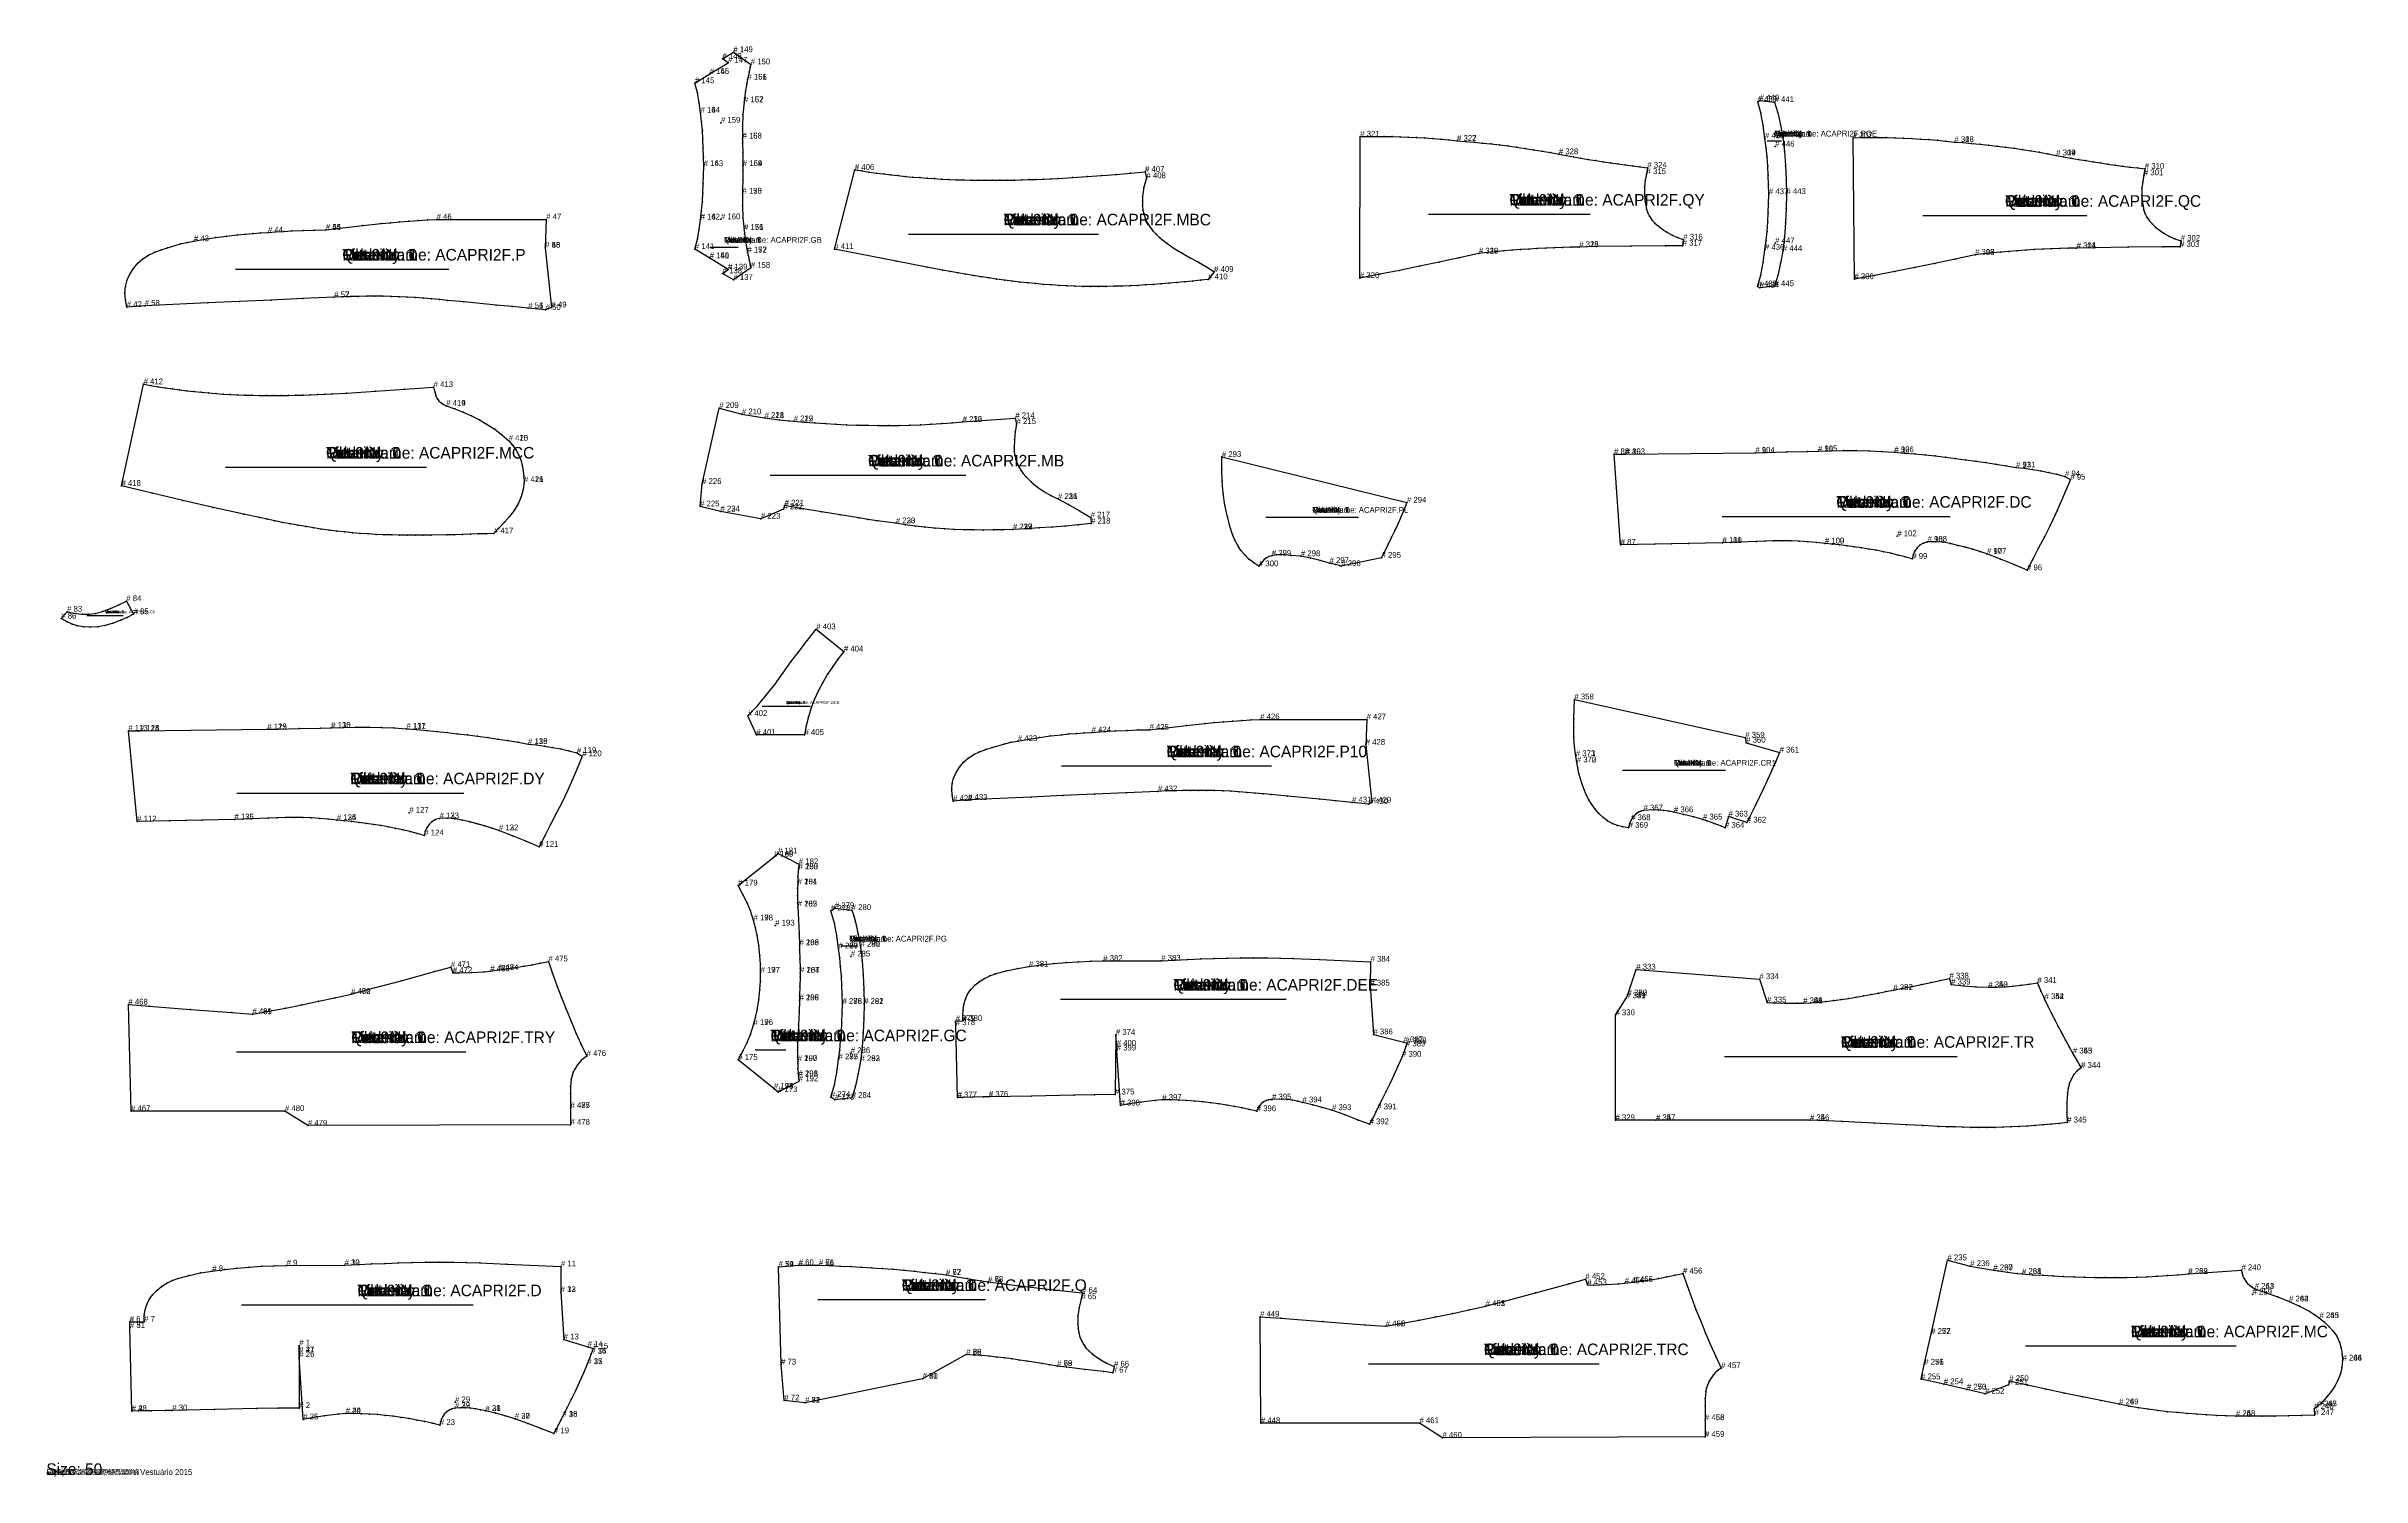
# Model space of a CAD drawing. Header units: metres. Extents: x 0 to 3999, y -3 to 2466.
import ezdxf

# ---------------------------------------------------------------- set-up
doc = ezdxf.new("R2010")
doc.units = ezdxf.units.M

# ---------------------------------------------------------------- blocks, each defined once
blk = doc.blocks.new('1')
at = {"layer": '1'}
blk.add_lwpolyline([(436.9, 223.5), (436.9, 115.5), (400.3, 115.1), (363.8, 114.5), (290.7, 112.7), (217.6, 111.4), (205.7, 111.3), (181.8, 110.9), (159, 110.4), (147.6, 110.1), (144.4, 253.7), (144.1, 264.2), (169, 264.5), (169.2, 275.1), (170.7, 284.9), (173.4, 294.1), (177.5, 302.7), (183.4, 311), (190.7, 318.6), (199.1, 325.3), (208.1, 330.9), (217.4, 335.4), (226.9, 339), (246.5, 344.5), (266.4, 348.8), (286.6, 351.7), (307.9, 354.6), (329.2, 357), (350.6, 358.9), (372.1, 360.3), (393.5, 361.2), (415, 361.6), (515.1, 362), (538.4, 363.3), (561.8, 364.4), (585.1, 365.3), (608.5, 366.1), (631.8, 366.7), (655.2, 367.2), (678.6, 367.3), (701.9, 367.2), (725.3, 366.7), (748.6, 365.9), (795.3, 364), (888.7, 360), (888.3, 315.7), (893.5, 233.9), (935, 221.4), (944.4, 218), (941, 209.2), (934.3, 191.3), (927.7, 175.9), (920.9, 160.6), (913.7, 145.4), (906.3, 130.4), (898.9, 115.3), (891.3, 100.4), (888.9, 95.6), (884.1, 86), (879.2, 76.5), (876.7, 71.8), (854.1, 80.2), (831.7, 88.9), (809, 97.1), (792.3, 102), (775.5, 106.5), (758.5, 110.5), (749.9, 112.6), (741.2, 114.1), (732.3, 115.2), (723.5, 115.8), (714.6, 115.8), (705.7, 115.4), (700.5, 114.2), (695.8, 112.1), (691.5, 109.1), (687.9, 105.3), (685, 100.9), (682.7, 96.2), (680.9, 91.3), (679.7, 86.2), (666.4, 89.3), (653, 92.2), (639.6, 94.8), (626.1, 97.2), (612.6, 99.3), (599, 101.2), (585.4, 102.8), (571.8, 104.1), (558.2, 105.1), (544.5, 105.7), (530.8, 106.1), (517.1, 106.1), (504.8, 105.1), (480.3, 102.2), (455.9, 98.2), (443.8, 95.9), (436.9, 203.4), (436.9, 211.7)], close=True, dxfattribs=at)
at = {"layer": '13'}
for p in [(705.9, 125.4), (147.6, 110.1)]:
    blk.add_point(p, dxfattribs=at)
at = {"layer": '2'}
for p in [(415, 361.6), (515.1, 362), (888.7, 360), (286.6, 351.7), (888.3, 315.7), (144.1, 264.2), (144.4, 253.7), (169, 264.5), (436.9, 223.5), (436.9, 211.7), (436.9, 203.4), (893.5, 233.9), (935, 221.4), (941, 209.2), (944.4, 218), (934.3, 191.3), (147.6, 110.1), (217.6, 111.4), (436.9, 115.5), (443.8, 95.9), (517.1, 106.1), (679.7, 86.2), (705.7, 115.4), (758.5, 110.5), (809, 97.1), (891.3, 100.4), (876.7, 71.8)]:
    blk.add_point(p, dxfattribs=at)
at = {"layer": '3'}
for p in [(372.1, 360.3), (393.5, 361.2), (538.4, 363.3), (561.8, 364.4), (585.1, 365.3), (608.5, 366.1), (631.8, 366.7), (655.2, 367.2), (678.6, 367.3), (701.9, 367.2), (725.3, 366.7), (748.6, 365.9), (795.3, 364), (199.1, 325.3), (208.1, 330.9), (217.4, 335.4), (226.9, 339), (246.5, 344.5), (266.4, 348.8), (307.9, 354.6), (329.2, 357), (350.6, 358.9), (170.7, 284.9), (173.4, 294.1), (177.5, 302.7), (183.4, 311), (190.7, 318.6), (169.2, 275.1), (920.9, 160.6), (927.7, 175.9), (906.3, 130.4), (913.7, 145.4), (159, 110.4), (181.8, 110.9), (205.7, 111.3), (290.7, 112.7), (363.8, 114.5), (400.3, 115.1), (455.9, 98.2), (480.3, 102.2), (504.8, 105.1), (530.8, 106.1), (544.5, 105.7), (558.2, 105.1), (571.8, 104.1), (585.4, 102.8), (599, 101.2), (612.6, 99.3), (626.1, 97.2), (639.6, 94.8), (653, 92.2), (666.4, 89.3), (680.9, 91.3), (682.7, 96.2), (685, 100.9), (687.9, 105.3), (691.5, 109.1), (695.8, 112.1), (700.5, 114.2), (714.6, 115.8), (723.5, 115.8), (732.3, 115.2), (741.2, 114.1), (749.9, 112.6), (775.5, 106.5), (792.3, 102), (831.7, 88.9), (854.1, 80.2), (884.1, 86), (888.9, 95.6), (898.9, 115.3), (879.2, 76.5)]:
    blk.add_point(p, dxfattribs=at)
at = {"layer": '4'}
for p in [(515.1, 362, 7.5), (888.3, 315.7, 7.5), (144.4, 253.7, 7.5), (436.9, 211.7, 7.5), (941, 209.2, 5), (934.3, 191.3, 7.5), (217.6, 111.4, 7.5), (517.1, 106.1, 7.5), (705.7, 115.4, 7.5), (758.5, 110.5, 7.5), (809, 97.1, 7.5), (891.3, 100.4, 7.5)]:
    blk.add_point(p, dxfattribs=at)
at = {"layer": '7'}
blk.add_line((337.2, 293.5), (737.4, 293.5), dxfattribs=at)
at = {"layer": '84'}
blk.add_lwpolyline([(436.9, 223.5), (436.9, 115.5), (400.3, 115.1), (363.8, 114.5), (290.7, 112.7), (217.6, 111.4), (205.7, 111.3), (181.8, 110.9), (159, 110.4), (147.6, 110.1), (144.4, 253.7), (144.1, 264.2), (169, 264.5), (169.2, 275.1), (170.7, 284.9), (173.4, 294.1), (177.5, 302.7), (183.4, 311), (190.7, 318.6), (199.1, 325.3), (208.1, 330.9), (217.4, 335.4), (226.9, 339), (246.5, 344.5), (266.4, 348.8), (286.6, 351.7), (307.9, 354.6), (329.2, 357), (350.6, 358.9), (372.1, 360.3), (393.5, 361.2), (415, 361.6), (515.1, 362), (538.4, 363.3), (561.8, 364.4), (585.1, 365.3), (608.5, 366.1), (631.8, 366.7), (655.2, 367.2), (678.6, 367.3), (701.9, 367.2), (725.3, 366.7), (748.6, 365.9), (795.3, 364), (888.7, 360), (888.3, 315.7), (893.5, 233.9), (935, 221.4), (944.4, 218), (941, 209.2), (934.3, 191.3), (927.7, 175.9), (920.9, 160.6), (913.7, 145.4), (906.3, 130.4), (898.9, 115.3), (891.3, 100.4), (888.9, 95.6), (884.1, 86), (879.2, 76.5), (876.7, 71.8), (854.1, 80.2), (831.7, 88.9), (809, 97.1), (792.3, 102), (775.5, 106.5), (758.5, 110.5), (749.9, 112.6), (741.2, 114.1), (732.3, 115.2), (723.5, 115.8), (714.6, 115.8), (705.7, 115.4), (700.5, 114.2), (695.8, 112.1), (691.5, 109.1), (687.9, 105.3), (685, 100.9), (682.7, 96.2), (680.9, 91.3), (679.7, 86.2), (666.4, 89.3), (653, 92.2), (639.6, 94.8), (626.1, 97.2), (612.6, 99.3), (599, 101.2), (585.4, 102.8), (571.8, 104.1), (558.2, 105.1), (544.5, 105.7), (530.8, 106.1), (517.1, 106.1), (504.8, 105.1), (480.3, 102.2), (455.9, 98.2), (443.8, 95.9), (436.9, 203.4), (436.9, 211.7)], close=True, dxfattribs=at)
at = {"layer": '1'}
for s, height, p in [('# 32', 10, (515.1, 362)), ('Tilt: 0', 20, (537.3, 308.5)), ('Quantity: 1', 20, (537.3, 308.5)), ('Piece Name: ACAPRI2F.D', 20, (537.3, 308.5)), ('Rotation: 0', 20, (537.3, 308.5)), ('Fold: N', 20, (537.3, 308.5)), ('Material: 1', 20, (537.3, 308.5)), ('# 33', 10, (888.3, 315.7)), ('# 31', 10, (144.4, 253.7)), ('# 41', 10, (436.9, 211.7)), ('# 35', 10, (934.3, 191.3)), ('# 34', 10, (941, 209.2)), ('# 30', 10, (217.6, 111.4)), ('# 39', 10, (705.7, 115.4)), ('# 38', 10, (758.5, 110.5)), ('# 40', 10, (517.1, 106.1)), ('# 37', 10, (809, 97.1)), ('# 36', 10, (891.3, 100.4)), ('Size: 50', 10, (0, 0))]:
    blk.add_text(s, height=height, dxfattribs=at).set_placement(p)
at = {"layer": '13'}
for s, p in [('# 28', (147.6, 110.1)), ('# 29', (705.9, 125.4))]:
    blk.add_text(s, height=10, dxfattribs=at).set_placement(p)
at = {"layer": '2'}
for s, p in [('# 8', (286.6, 351.7)), ('# 9', (415, 361.6)), ('# 10', (515.1, 362)), ('# 11', (888.7, 360)), ('# 12', (888.3, 315.7)), ('# 6', (144.1, 264.2)), ('# 5', (144.4, 253.7)), ('# 7', (169, 264.5)), ('# 13', (893.5, 233.9)), ('# 1', (436.9, 223.5)), ('# 27', (436.9, 211.7)), ('# 26', (436.9, 203.4)), ('# 17', (934.3, 191.3)), ('# 14', (935, 221.4)), ('# 16', (941, 209.2)), ('# 15', (944.4, 218)), ('# 4', (147.6, 110.1)), ('# 3', (217.6, 111.4)), ('# 2', (436.9, 115.5)), ('# 22', (705.7, 115.4)), ('# 21', (758.5, 110.5)), ('# 25', (443.8, 95.9)), ('# 24', (517.1, 106.1)), ('# 23', (679.7, 86.2)), ('# 20', (809, 97.1)), ('# 19', (876.7, 71.8)), ('# 18', (891.3, 100.4))]:
    blk.add_text(s, height=10, dxfattribs=at).set_placement(p)
blk = doc.blocks.new('2')
at = {"layer": '1'}
blk.add_lwpolyline([(138.9, 2016.2), (136.5, 2028.7), (135.8, 2040.6), (136.8, 2052), (139.7, 2063), (144.3, 2073.3), (150.6, 2083.1), (158.1, 2092), (166.9, 2099.7), (176.7, 2106), (187.3, 2111), (198.3, 2115.1), (209.5, 2118.8), (232, 2125.2), (243.4, 2127.9), (254.9, 2130), (273.7, 2133.3), (292.5, 2136.3), (311.4, 2138.8), (330.3, 2141), (343.4, 2142.3), (356.6, 2143.4), (369.7, 2144.3), (382.9, 2145.1), (396.6, 2146.1), (410.3, 2147), (424, 2147.7), (443.6, 2148.6), (463.2, 2149.2), (482.8, 2149.6), (546.5, 2156.8), (578.3, 2160.3), (594.2, 2161.9), (610.2, 2163.4), (626.1, 2164.7), (642.1, 2165.8), (658.1, 2166.8), (674.1, 2167.6), (863.3, 2167.6), (861.6, 2118.8), (872.4, 2015.8), (862.3, 2011.2), (832.4, 2014.1), (804.5, 2017), (776.7, 2019.8), (720.9, 2025.1), (693, 2027.8), (679.1, 2029.1), (665.2, 2030.3), (651.2, 2031.5), (637.2, 2032.5), (623.3, 2033.4), (609.3, 2034.1), (595.3, 2034.6), (581.4, 2034.9), (567.4, 2035), (553.4, 2035), (539.4, 2034.7), (525.4, 2034.4), (511.4, 2033.9), (497.4, 2033.2), (442.8, 2030.8), (388.3, 2028.3), (333.7, 2025.9), (279.1, 2023.5), (170, 2018.6)], close=True, dxfattribs=at)
at = {"layer": '2'}
for p in [(674.1, 2167.6), (863.3, 2167.6), (254.9, 2130), (382.9, 2145.1), (482.8, 2149.6), (861.6, 2118.8), (138.9, 2016.2), (170, 2018.6), (497.4, 2033.2), (832.4, 2014.1), (862.3, 2011.2), (872.4, 2015.8)]:
    blk.add_point(p, dxfattribs=at)
at = {"layer": '3'}
for p in [(578.3, 2160.3), (594.2, 2161.9), (610.2, 2163.4), (626.1, 2164.7), (642.1, 2165.8), (658.1, 2166.8), (232, 2125.2), (243.4, 2127.9), (273.7, 2133.3), (292.5, 2136.3), (311.4, 2138.8), (330.3, 2141), (343.4, 2142.3), (356.6, 2143.4), (369.7, 2144.3), (396.6, 2146.1), (410.3, 2147), (424, 2147.7), (443.6, 2148.6), (463.2, 2149.2), (546.5, 2156.8), (150.6, 2083.1), (158.1, 2092), (166.9, 2099.7), (176.7, 2106), (187.3, 2111), (198.3, 2115.1), (209.5, 2118.8), (135.8, 2040.6), (136.8, 2052), (139.7, 2063), (144.3, 2073.3), (136.5, 2028.7), (279.1, 2023.5), (333.7, 2025.9), (388.3, 2028.3), (442.8, 2030.8), (511.4, 2033.9), (525.4, 2034.4), (539.4, 2034.7), (553.4, 2035), (567.4, 2035), (581.4, 2034.9), (595.3, 2034.6), (609.3, 2034.1), (623.3, 2033.4), (637.2, 2032.5), (651.2, 2031.5), (665.2, 2030.3), (679.1, 2029.1), (693, 2027.8), (720.9, 2025.1), (776.7, 2019.8), (804.5, 2017)]:
    blk.add_point(p, dxfattribs=at)
at = {"layer": '4'}
for p in [(482.8, 2149.6, 7.5), (861.6, 2118.8, 7.5), (170, 2018.6, 7.5), (497.4, 2033.2, 7.5), (832.4, 2014.1, 7.5)]:
    blk.add_point(p, dxfattribs=at)
at = {"layer": '7'}
blk.add_line((327, 2081.6), (695.3, 2081.6), dxfattribs=at)
at = {"layer": '84'}
blk.add_lwpolyline([(138.9, 2016.2), (136.5, 2028.7), (135.8, 2040.6), (136.8, 2052), (139.7, 2063), (144.3, 2073.3), (150.6, 2083.1), (158.1, 2092), (166.9, 2099.7), (176.7, 2106), (187.3, 2111), (198.3, 2115.1), (209.5, 2118.8), (232, 2125.2), (243.4, 2127.9), (254.9, 2130), (273.7, 2133.3), (292.5, 2136.3), (311.4, 2138.8), (330.3, 2141), (343.4, 2142.3), (356.6, 2143.4), (369.7, 2144.3), (382.9, 2145.1), (396.6, 2146.1), (410.3, 2147), (424, 2147.7), (443.6, 2148.6), (463.2, 2149.2), (482.8, 2149.6), (546.5, 2156.8), (578.3, 2160.3), (594.2, 2161.9), (610.2, 2163.4), (626.1, 2164.7), (642.1, 2165.8), (658.1, 2166.8), (674.1, 2167.6), (863.3, 2167.6), (861.6, 2118.8), (872.4, 2015.8), (862.3, 2011.2), (832.4, 2014.1), (804.5, 2017), (776.7, 2019.8), (720.9, 2025.1), (693, 2027.8), (679.1, 2029.1), (665.2, 2030.3), (651.2, 2031.5), (637.2, 2032.5), (623.3, 2033.4), (609.3, 2034.1), (595.3, 2034.6), (581.4, 2034.9), (567.4, 2035), (553.4, 2035), (539.4, 2034.7), (525.4, 2034.4), (511.4, 2033.9), (497.4, 2033.2), (442.8, 2030.8), (388.3, 2028.3), (333.7, 2025.9), (279.1, 2023.5), (170, 2018.6)], close=True, dxfattribs=at)
at = {"layer": '1'}
for s, height, p in [('# 54', 10, (482.8, 2149.6)), ('# 55', 10, (861.6, 2118.8)), ('Tilt: 0', 20, (511.2, 2096.6)), ('Quantity: 1', 20, (511.2, 2096.6)), ('Piece Name: ACAPRI2F.P', 20, (511.2, 2096.6)), ('Rotation: 0', 20, (511.2, 2096.6)), ('Fold: N', 20, (511.2, 2096.6)), ('Material: 1', 20, (511.2, 2096.6)), ('# 57', 10, (497.4, 2033.2)), ('# 58', 10, (170, 2018.6)), ('# 56', 10, (832.4, 2014.1)), ('Size: 50', 20, (0, 0))]:
    blk.add_text(s, height=height, dxfattribs=at).set_placement(p)
at = {"layer": '2'}
for s, p in [('# 45', (482.8, 2149.6)), ('# 46', (674.1, 2167.6)), ('# 47', (863.3, 2167.6)), ('# 43', (254.9, 2130)), ('# 44', (382.9, 2145.1)), ('# 48', (861.6, 2118.8)), ('# 52', (497.4, 2033.2)), ('# 42', (138.9, 2016.2)), ('# 53', (170, 2018.6)), ('# 51', (832.4, 2014.1)), ('# 50', (862.3, 2011.2)), ('# 49', (872.4, 2015.8))]:
    blk.add_text(s, height=10, dxfattribs=at).set_placement(p)
blk = doc.blocks.new('3')
at = {"layer": '1'}
blk.add_lwpolyline([(1264.6, 359.4), (1299.4, 362.1), (1334.2, 362), (1352.5, 361.4), (1370.9, 360.7), (1389.2, 359.9), (1407.5, 358.9), (1425.9, 357.8), (1444.2, 356.5), (1462.5, 355), (1480.8, 353.4), (1499, 351.7), (1517.3, 349.7), (1535.5, 347.6), (1553.8, 345.3), (1565.9, 343.3), (1590.1, 339.3), (1614.3, 335.2), (1626.5, 333.2), (1653.5, 329.7), (1680.5, 326.5), (1734.6, 320.3), (1788.8, 314.1), (1787.4, 303.5), (1783.5, 289.3), (1781.4, 274.9), (1781.1, 260.2), (1781.7, 252.9), (1783, 245.6), (1785.1, 238.6), (1787.8, 231.9), (1791.3, 225.5), (1795.4, 219.6), (1800.4, 214.2), (1805.9, 209.2), (1818, 200.5), (1830.6, 193.2), (1843.9, 187), (1841.7, 176.4), (1825.7, 178.3), (1793.7, 182.2), (1761.7, 186), (1745.7, 188), (1732.7, 190.2), (1719.6, 192.3), (1693.6, 196.4), (1680.6, 198.4), (1667.6, 200.3), (1654.5, 202.1), (1641.5, 203.6), (1628.3, 205), (1615.2, 206.1), (1602, 207), (1588.8, 207.7), (1513.3, 166.1), (1310.4, 124.7), (1274.5, 128.6), (1268.8, 190.6)], close=True, dxfattribs=at)
at = {"layer": '13'}
for p in [(1264.6, 359.4), (1588.8, 207.7)]:
    blk.add_point(p, dxfattribs=at)
at = {"layer": '2'}
for p in [(1299.4, 362.1), (1334.2, 362), (1264.6, 359.4), (1553.8, 345.3), (1626.5, 333.2), (1787.4, 303.5), (1788.8, 314.1), (1588.8, 207.7), (1268.8, 190.6), (1513.3, 166.1), (1745.7, 188), (1841.7, 176.4), (1843.9, 187), (1274.5, 128.6), (1310.4, 124.7)]:
    blk.add_point(p, dxfattribs=at)
at = {"layer": '3'}
for p in [(1352.5, 361.4), (1370.9, 360.7), (1389.2, 359.9), (1407.5, 358.9), (1425.9, 357.8), (1444.2, 356.5), (1462.5, 355), (1480.8, 353.4), (1499, 351.7), (1517.3, 349.7), (1535.5, 347.6), (1565.9, 343.3), (1590.1, 339.3), (1614.3, 335.2), (1653.5, 329.7), (1680.5, 326.5), (1734.6, 320.3), (1783.5, 289.3), (1781.1, 260.2), (1781.4, 274.9), (1781.7, 252.9), (1783, 245.6), (1602, 207), (1615.2, 206.1), (1628.3, 205), (1641.5, 203.6), (1654.5, 202.1), (1667.6, 200.3), (1785.1, 238.6), (1787.8, 231.9), (1791.3, 225.5), (1795.4, 219.6), (1800.4, 214.2), (1805.9, 209.2), (1818, 200.5), (1680.6, 198.4), (1693.6, 196.4), (1719.6, 192.3), (1732.7, 190.2), (1761.7, 186), (1793.7, 182.2), (1825.7, 178.3), (1830.6, 193.2)]:
    blk.add_point(p, dxfattribs=at)
at = {"layer": '4'}
for p in [(1334.2, 362, 7.5), (1553.8, 345.3, 7.5), (1626.5, 333.2, 7.5), (1588.8, 207.7, 5), (1513.3, 166.1, 5), (1745.7, 188, 7.5), (1310.4, 124.7, 7.5)]:
    blk.add_point(p, dxfattribs=at)
at = {"layer": '7'}
blk.add_line((1332.4, 302.7), (1622.1, 302.7), dxfattribs=at)
at = {"layer": '84'}
blk.add_lwpolyline([(1264.6, 359.4), (1299.4, 362.1), (1334.2, 362), (1352.5, 361.4), (1370.9, 360.7), (1389.2, 359.9), (1407.5, 358.9), (1425.9, 357.8), (1444.2, 356.5), (1462.5, 355), (1480.8, 353.4), (1499, 351.7), (1517.3, 349.7), (1535.5, 347.6), (1553.8, 345.3), (1565.9, 343.3), (1590.1, 339.3), (1614.3, 335.2), (1626.5, 333.2), (1653.5, 329.7), (1680.5, 326.5), (1734.6, 320.3), (1788.8, 314.1), (1787.4, 303.5), (1783.5, 289.3), (1781.4, 274.9), (1781.1, 260.2), (1781.7, 252.9), (1783, 245.6), (1785.1, 238.6), (1787.8, 231.9), (1791.3, 225.5), (1795.4, 219.6), (1800.4, 214.2), (1805.9, 209.2), (1818, 200.5), (1830.6, 193.2), (1843.9, 187), (1841.7, 176.4), (1825.7, 178.3), (1793.7, 182.2), (1761.7, 186), (1745.7, 188), (1732.7, 190.2), (1719.6, 192.3), (1693.6, 196.4), (1680.6, 198.4), (1667.6, 200.3), (1654.5, 202.1), (1641.5, 203.6), (1628.3, 205), (1615.2, 206.1), (1602, 207), (1588.8, 207.7), (1513.3, 166.1), (1310.4, 124.7), (1274.5, 128.6), (1268.8, 190.6)], close=True, dxfattribs=at)
at = {"layer": '1'}
for s, height, p in [('# 76', 10, (1334.2, 362)), ('Tilt: 0', 20, (1477.2, 317.7)), ('Quantity: 1', 20, (1477.2, 317.7)), ('Piece Name: ACAPRI2F.Q', 20, (1477.2, 317.7)), ('Rotation: 0', 20, (1477.2, 317.7)), ('Fold: N', 20, (1477.2, 317.7)), ('Material: 1', 20, (1477.2, 317.7)), ('# 77', 10, (1553.8, 345.3)), ('# 78', 10, (1626.5, 333.2)), ('# 80', 10, (1588.8, 207.7)), ('# 81', 10, (1513.3, 166.1)), ('# 79', 10, (1745.7, 188)), ('# 82', 10, (1310.4, 124.7)), ('Size: 50', 20, (0, 0))]:
    blk.add_text(s, height=height, dxfattribs=at).set_placement(p)
at = {"layer": '13'}
for s, p in [('# 74', (1264.6, 359.4)), ('# 75', (1588.8, 207.7))]:
    blk.add_text(s, height=10, dxfattribs=at).set_placement(p)
at = {"layer": '2'}
for s, p in [('# 59', (1264.6, 359.4)), ('# 60', (1299.4, 362.1)), ('# 61', (1334.2, 362)), ('# 62', (1553.8, 345.3)), ('# 63', (1626.5, 333.2)), ('# 64', (1788.8, 314.1)), ('# 65', (1787.4, 303.5)), ('# 73', (1268.8, 190.6)), ('# 69', (1588.8, 207.7)), ('# 70', (1513.3, 166.1)), ('# 68', (1745.7, 188)), ('# 67', (1841.7, 176.4)), ('# 66', (1843.9, 187)), ('# 72', (1274.5, 128.6)), ('# 71', (1310.4, 124.7))]:
    blk.add_text(s, height=10, dxfattribs=at).set_placement(p)
blk = doc.blocks.new('4')
at = {"layer": '1'}
blk.add_lwpolyline([(35.9, 1490.3), (51.1, 1487.3), (62.1, 1486), (73.2, 1485.9), (85.1, 1487.4), (96.8, 1490.5), (110.7, 1495.8), (124.2, 1501.8), (138.2, 1508.6), (150.7, 1486), (139.9, 1480.6), (128.8, 1475.6), (115.5, 1470.4), (101.8, 1466.3), (88.8, 1464.2), (75.7, 1463.6), (64.6, 1464.1), (53.6, 1466), (44.5, 1468.8), (35.8, 1472.7), (25.8, 1478.3)], close=True, dxfattribs=at)
at = {"layer": '2'}
for p in [(35.9, 1490.3), (138.2, 1508.6), (150.7, 1486), (25.8, 1478.3)]:
    blk.add_point(p, dxfattribs=at)
at = {"layer": '3'}
for p in [(51.1, 1487.3), (62.1, 1486), (73.2, 1485.9), (85.1, 1487.4), (96.8, 1490.5), (110.7, 1495.8), (124.2, 1501.8), (139.9, 1480.6), (35.8, 1472.7), (44.5, 1468.8), (53.6, 1466), (64.6, 1464.1), (75.7, 1463.6), (88.8, 1464.2), (101.8, 1466.3), (115.5, 1470.4), (128.8, 1475.6)]:
    blk.add_point(p, dxfattribs=at)
at = {"layer": '7'}
blk.add_line((70.1, 1483.8), (132.5, 1483.8), dxfattribs=at)
at = {"layer": '84'}
blk.add_lwpolyline([(35.9, 1490.3), (51.1, 1487.3), (62.1, 1486), (73.2, 1485.9), (85.1, 1487.4), (96.8, 1490.5), (110.7, 1495.8), (124.2, 1501.8), (138.2, 1508.6), (150.7, 1486), (139.9, 1480.6), (128.8, 1475.6), (115.5, 1470.4), (101.8, 1466.3), (88.8, 1464.2), (75.7, 1463.6), (64.6, 1464.1), (53.6, 1466), (44.5, 1468.8), (35.8, 1472.7), (25.8, 1478.3)], close=True, dxfattribs=at)
at = {"layer": '1'}
for s, height, p in [('Tilt: 0', 5, (101.3, 1487.6)), ('Quantity: 1', 5, (101.3, 1487.6)), ('Piece Name: ACAPRI2F.CX', 5, (101.3, 1487.6)), ('Rotation: 0', 5, (101.3, 1487.6)), ('Fold: N', 5, (101.3, 1487.6)), ('Material: 1', 5, (101.3, 1487.6)), ('Size: 50', 20, (0, 0))]:
    blk.add_text(s, height=height, dxfattribs=at).set_placement(p)
at = {"layer": '2'}
for s, p in [('# 86', (25.8, 1478.3)), ('# 83', (35.9, 1490.3)), ('# 84', (138.2, 1508.6)), ('# 85', (150.7, 1486))]:
    blk.add_text(s, height=10, dxfattribs=at).set_placement(p)
blk = doc.blocks.new('5')
at = {"layer": '1'}
blk.add_lwpolyline([(2718.7, 1605.7), (2707.4, 1762.3), (2727.4, 1762.2), (2951.5, 1764.8), (2969.5, 1765.2), (3005.6, 1766.1), (3041.7, 1766.9), (3059.7, 1767.3), (3081.7, 1768.1), (3103.7, 1768.5), (3125.7, 1768.5), (3147.7, 1768.1), (3169.7, 1767.1), (3191.6, 1765.7), (3209.2, 1764.3), (3226.8, 1762.7), (3244.4, 1761), (3261.9, 1759.2), (3279.5, 1757.2), (3297, 1755.1), (3314.5, 1752.8), (3332, 1750.4), (3349.5, 1747.9), (3366.9, 1745.2), (3384.3, 1742.3), (3401.7, 1739.4), (3415.9, 1737.9), (3430.1, 1735.9), (3444.2, 1733.6), (3458.2, 1730.8), (3472.2, 1727.6), (3486.1, 1724), (3495.4, 1718.3), (3486.9, 1698.3), (3478.3, 1678.4), (3469.5, 1658.6), (3460.3, 1638.9), (3450.5, 1619.6), (3440.4, 1600.4), (3430.5, 1581.1), (3420.6, 1561.8), (3397.7, 1571.7), (3374.5, 1580.9), (3351.4, 1590.3), (3338.9, 1594.3), (3326.3, 1598.1), (3313.6, 1601.5), (3300.9, 1604.8), (3288, 1607.8), (3275.1, 1610.2), (3262, 1611.2), (3248.9, 1611), (3242, 1608.9), (3235.9, 1605.5), (3230.7, 1600.7), (3226.6, 1595), (3223.9, 1588.6), (3222.4, 1581.5), (3210, 1584.9), (3197.6, 1588.1), (3185.2, 1591.1), (3172.7, 1593.8), (3160.1, 1596.3), (3147.6, 1598.5), (3134.9, 1600.5), (3122.3, 1602.4), (3109.6, 1604), (3096.9, 1605.5), (3084.2, 1606.9), (3071.5, 1608), (3056.8, 1609.7), (3042, 1610.9), (3027.3, 1611.9), (3012.5, 1612.5), (2997.8, 1612.6), (2983, 1612.5), (2968.3, 1612.1), (2953.5, 1611.6), (2924.1, 1610.5), (2909.3, 1609.8), (2894.6, 1609.1), (2836, 1607.9), (2806.6, 1607.3), (2777.3, 1606.8)], close=True, dxfattribs=at)
at = {"layer": '13'}
blk.add_point((3196.6, 1620.7), dxfattribs=at)
at = {"layer": '2'}
for p in [(2707.4, 1762.3), (2727.4, 1762.2), (2951.5, 1764.8), (3059.7, 1767.3), (3191.6, 1765.7), (3401.7, 1739.4), (3486.1, 1724), (3495.4, 1718.3), (2718.7, 1605.7), (2894.6, 1609.1), (3071.5, 1608), (3248.9, 1611), (3222.4, 1581.5), (3351.4, 1590.3), (3420.6, 1561.8)]:
    blk.add_point(p, dxfattribs=at)
at = {"layer": '3'}
for p in [(2969.5, 1765.2), (3005.6, 1766.1), (3041.7, 1766.9), (3081.7, 1768.1), (3103.7, 1768.5), (3125.7, 1768.5), (3147.7, 1768.1), (3169.7, 1767.1), (3209.2, 1764.3), (3226.8, 1762.7), (3244.4, 1761), (3261.9, 1759.2), (3279.5, 1757.2), (3297, 1755.1), (3314.5, 1752.8), (3332, 1750.4), (3349.5, 1747.9), (3366.9, 1745.2), (3384.3, 1742.3), (3415.9, 1737.9), (3430.1, 1735.9), (3444.2, 1733.6), (3458.2, 1730.8), (3472.2, 1727.6), (3486.9, 1698.3), (3469.5, 1658.6), (3478.3, 1678.4), (2777.3, 1606.8), (2806.6, 1607.3), (2836, 1607.9), (2909.3, 1609.8), (2924.1, 1610.5), (2953.5, 1611.6), (2968.3, 1612.1), (2983, 1612.5), (2997.8, 1612.6), (3012.5, 1612.5), (3027.3, 1611.9), (3042, 1610.9), (3056.8, 1609.7), (3084.2, 1606.9), (3096.9, 1605.5), (3109.6, 1604), (3122.3, 1602.4), (3134.9, 1600.5), (3230.7, 1600.7), (3235.9, 1605.5), (3242, 1608.9), (3262, 1611.2), (3275.1, 1610.2), (3288, 1607.8), (3300.9, 1604.8), (3313.6, 1601.5), (3440.4, 1600.4), (3450.5, 1619.6), (3460.3, 1638.9), (3147.6, 1598.5), (3160.1, 1596.3), (3172.7, 1593.8), (3185.2, 1591.1), (3197.6, 1588.1), (3210, 1584.9), (3223.9, 1588.6), (3226.6, 1595), (3326.3, 1598.1), (3338.9, 1594.3), (3374.5, 1580.9), (3397.7, 1571.7), (3430.5, 1581.1)]:
    blk.add_point(p, dxfattribs=at)
at = {"layer": '4'}
for p in [(2727.4, 1762.2, 7.5), (2951.5, 1764.8, 7.5), (3059.7, 1767.3, 7.5), (3191.6, 1765.7, 7.5), (3401.7, 1739.4, 7.5), (2894.6, 1609.1, 7.5), (3071.5, 1608, 7.5), (3248.9, 1611, 7.5), (3351.4, 1590.3, 7.5)]:
    blk.add_point(p, dxfattribs=at)
at = {"layer": '7'}
blk.add_line((2894.1, 1654.8), (3288.1, 1654.8), dxfattribs=at)
at = {"layer": '84'}
blk.add_lwpolyline([(2718.7, 1605.7), (2707.4, 1762.3), (2727.4, 1762.2), (2951.5, 1764.8), (2969.5, 1765.2), (3005.6, 1766.1), (3041.7, 1766.9), (3059.7, 1767.3), (3081.7, 1768.1), (3103.7, 1768.5), (3125.7, 1768.5), (3147.7, 1768.1), (3169.7, 1767.1), (3191.6, 1765.7), (3209.2, 1764.3), (3226.8, 1762.7), (3244.4, 1761), (3261.9, 1759.2), (3279.5, 1757.2), (3297, 1755.1), (3314.5, 1752.8), (3332, 1750.4), (3349.5, 1747.9), (3366.9, 1745.2), (3384.3, 1742.3), (3401.7, 1739.4), (3415.9, 1737.9), (3430.1, 1735.9), (3444.2, 1733.6), (3458.2, 1730.8), (3472.2, 1727.6), (3486.1, 1724), (3495.4, 1718.3), (3486.9, 1698.3), (3478.3, 1678.4), (3469.5, 1658.6), (3460.3, 1638.9), (3450.5, 1619.6), (3440.4, 1600.4), (3430.5, 1581.1), (3420.6, 1561.8), (3397.7, 1571.7), (3374.5, 1580.9), (3351.4, 1590.3), (3338.9, 1594.3), (3326.3, 1598.1), (3313.6, 1601.5), (3300.9, 1604.8), (3288, 1607.8), (3275.1, 1610.2), (3262, 1611.2), (3248.9, 1611), (3242, 1608.9), (3235.9, 1605.5), (3230.7, 1600.7), (3226.6, 1595), (3223.9, 1588.6), (3222.4, 1581.5), (3210, 1584.9), (3197.6, 1588.1), (3185.2, 1591.1), (3172.7, 1593.8), (3160.1, 1596.3), (3147.6, 1598.5), (3134.9, 1600.5), (3122.3, 1602.4), (3109.6, 1604), (3096.9, 1605.5), (3084.2, 1606.9), (3071.5, 1608), (3056.8, 1609.7), (3042, 1610.9), (3027.3, 1611.9), (3012.5, 1612.5), (2997.8, 1612.6), (2983, 1612.5), (2968.3, 1612.1), (2953.5, 1611.6), (2924.1, 1610.5), (2909.3, 1609.8), (2894.6, 1609.1), (2836, 1607.9), (2806.6, 1607.3), (2777.3, 1606.8)], close=True, dxfattribs=at)
at = {"layer": '1'}
for s, height, p in [('# 103', 10, (2727.4, 1762.2)), ('# 104', 10, (2951.5, 1764.8)), ('# 105', 10, (3059.7, 1767.3)), ('# 106', 10, (3191.6, 1765.7)), ('# 111', 10, (3401.7, 1739.4)), ('Tilt: 0', 20, (3091.1, 1669.8)), ('Quantity: 1', 20, (3091.1, 1669.8)), ('Piece Name: ACAPRI2F.DC', 20, (3091.1, 1669.8)), ('Rotation: 0', 20, (3091.1, 1669.8)), ('Fold: N', 20, (3091.1, 1669.8)), ('Material: 1', 20, (3091.1, 1669.8)), ('# 110', 10, (2894.6, 1609.1)), ('# 109', 10, (3071.5, 1608)), ('# 108', 10, (3248.9, 1611)), ('# 107', 10, (3351.4, 1590.3)), ('Size: 50', 5, (0, 0))]:
    blk.add_text(s, height=height, dxfattribs=at).set_placement(p)
at = {"layer": '13'}
blk.add_text('# 102', height=10, dxfattribs=at).set_placement((3196.6, 1620.7))
at = {"layer": '2'}
for s, p in [('# 88', (2707.4, 1762.3)), ('# 89', (2727.4, 1762.2)), ('# 90', (2951.5, 1764.8)), ('# 91', (3059.7, 1767.3)), ('# 92', (3191.6, 1765.7)), ('# 93', (3401.7, 1739.4)), ('# 94', (3486.1, 1724)), ('# 95', (3495.4, 1718.3)), ('# 87', (2718.7, 1605.7)), ('# 101', (2894.6, 1609.1)), ('# 100', (3071.5, 1608)), ('# 98', (3248.9, 1611)), ('# 97', (3351.4, 1590.3)), ('# 99', (3222.4, 1581.5)), ('# 96', (3420.6, 1561.8))]:
    blk.add_text(s, height=10, dxfattribs=at).set_placement(p)
blk = doc.blocks.new('6')
at = {"layer": '1'}
blk.add_lwpolyline([(157, 1128.2), (141.7, 1284.8), (161.7, 1284.7), (381.7, 1287.3), (400.1, 1287.7), (436.9, 1288.6), (473.6, 1289.4), (492, 1289.8), (513.7, 1290.6), (535.3, 1291), (557, 1291), (578.7, 1290.5), (600.3, 1289.6), (621.9, 1288.2), (639.5, 1286.8), (657.1, 1285.2), (674.7, 1283.5), (692.2, 1281.7), (709.8, 1279.7), (727.3, 1277.6), (744.8, 1275.3), (762.3, 1272.9), (779.7, 1270.4), (797.2, 1267.7), (814.6, 1264.8), (832, 1261.9), (846.2, 1260.4), (860.4, 1258.4), (874.4, 1256.1), (888.5, 1253.3), (902.5, 1250.1), (916.4, 1246.5), (925.6, 1240.8), (917.2, 1220.8), (908.6, 1200.9), (899.8, 1181.1), (890.6, 1161.4), (880.7, 1142.1), (870.7, 1122.9), (860.7, 1103.6), (850.9, 1084.3), (828, 1094.2), (804.8, 1103.4), (781.7, 1112.8), (769.2, 1116.8), (756.6, 1120.6), (743.9, 1124), (731.2, 1127.3), (718.3, 1130.3), (705.3, 1132.7), (692.3, 1133.7), (679.2, 1133.5), (672.2, 1131.4), (666.2, 1128), (661, 1123.2), (656.9, 1117.4), (654.1, 1111), (652.7, 1104), (640.3, 1107.4), (627.9, 1110.6), (615.5, 1113.6), (602.9, 1116.3), (590.4, 1118.8), (577.8, 1121), (565.2, 1123), (552.6, 1124.8), (539.9, 1126.5), (527.2, 1128), (514.5, 1129.4), (501.8, 1130.5), (487, 1132.1), (472.3, 1133.4), (457.6, 1134.4), (442.8, 1134.9), (428.1, 1135.1), (413.3, 1134.9), (398.6, 1134.6), (383.8, 1134.1), (354.3, 1133), (339.6, 1132.3), (324.9, 1131.6), (268.9, 1130.4), (240.9, 1129.8), (212.9, 1129.3)], close=True, dxfattribs=at)
at = {"layer": '13'}
blk.add_point((626.9, 1143.2), dxfattribs=at)
at = {"layer": '2'}
for p in [(141.7, 1284.8), (161.7, 1284.7), (381.7, 1287.3), (492, 1289.8), (621.9, 1288.2), (832, 1261.9), (916.4, 1246.5), (925.6, 1240.8), (157, 1128.2), (324.9, 1131.6), (501.8, 1130.5), (679.2, 1133.5), (652.7, 1104), (781.7, 1112.8), (850.9, 1084.3)]:
    blk.add_point(p, dxfattribs=at)
at = {"layer": '3'}
for p in [(400.1, 1287.7), (436.9, 1288.6), (473.6, 1289.4), (513.7, 1290.6), (535.3, 1291), (557, 1291), (578.7, 1290.5), (600.3, 1289.6), (639.5, 1286.8), (657.1, 1285.2), (674.7, 1283.5), (692.2, 1281.7), (709.8, 1279.7), (727.3, 1277.6), (744.8, 1275.3), (762.3, 1272.9), (779.7, 1270.4), (797.2, 1267.7), (814.6, 1264.8), (846.2, 1260.4), (860.4, 1258.4), (874.4, 1256.1), (888.5, 1253.3), (902.5, 1250.1), (908.6, 1200.9), (917.2, 1220.8), (890.6, 1161.4), (899.8, 1181.1), (212.9, 1129.3), (240.9, 1129.8), (268.9, 1130.4), (339.6, 1132.3), (354.3, 1133), (383.8, 1134.1), (398.6, 1134.6), (413.3, 1134.9), (428.1, 1135.1), (442.8, 1134.9), (457.6, 1134.4), (472.3, 1133.4), (487, 1132.1), (514.5, 1129.4), (527.2, 1128), (539.9, 1126.5), (552.6, 1124.8), (565.2, 1123), (577.8, 1121), (661, 1123.2), (666.2, 1128), (672.2, 1131.4), (692.3, 1133.7), (705.3, 1132.7), (718.3, 1130.3), (731.2, 1127.3), (743.9, 1124), (756.6, 1120.6), (870.7, 1122.9), (880.7, 1142.1), (590.4, 1118.8), (602.9, 1116.3), (615.5, 1113.6), (627.9, 1110.6), (640.3, 1107.4), (654.1, 1111), (656.9, 1117.4), (769.2, 1116.8), (804.8, 1103.4), (828, 1094.2), (860.7, 1103.6)]:
    blk.add_point(p, dxfattribs=at)
at = {"layer": '4'}
for p in [(161.7, 1284.7, 7.5), (381.7, 1287.3, 7.5), (492, 1289.8, 7.5), (621.9, 1288.2, 7.5), (832, 1261.9, 7.5), (324.9, 1131.6, 7.5), (501.8, 1130.5, 7.5), (679.2, 1133.5, 7.5), (781.7, 1112.8, 7.5)]:
    blk.add_point(p, dxfattribs=at)
at = {"layer": '7'}
blk.add_line((328.8, 1177.3), (720.8, 1177.3), dxfattribs=at)
at = {"layer": '84'}
blk.add_lwpolyline([(157, 1128.2), (141.7, 1284.8), (161.7, 1284.7), (381.7, 1287.3), (400.1, 1287.7), (436.9, 1288.6), (473.6, 1289.4), (492, 1289.8), (513.7, 1290.6), (535.3, 1291), (557, 1291), (578.7, 1290.5), (600.3, 1289.6), (621.9, 1288.2), (639.5, 1286.8), (657.1, 1285.2), (674.7, 1283.5), (692.2, 1281.7), (709.8, 1279.7), (727.3, 1277.6), (744.8, 1275.3), (762.3, 1272.9), (779.7, 1270.4), (797.2, 1267.7), (814.6, 1264.8), (832, 1261.9), (846.2, 1260.4), (860.4, 1258.4), (874.4, 1256.1), (888.5, 1253.3), (902.5, 1250.1), (916.4, 1246.5), (925.6, 1240.8), (917.2, 1220.8), (908.6, 1200.9), (899.8, 1181.1), (890.6, 1161.4), (880.7, 1142.1), (870.7, 1122.9), (860.7, 1103.6), (850.9, 1084.3), (828, 1094.2), (804.8, 1103.4), (781.7, 1112.8), (769.2, 1116.8), (756.6, 1120.6), (743.9, 1124), (731.2, 1127.3), (718.3, 1130.3), (705.3, 1132.7), (692.3, 1133.7), (679.2, 1133.5), (672.2, 1131.4), (666.2, 1128), (661, 1123.2), (656.9, 1117.4), (654.1, 1111), (652.7, 1104), (640.3, 1107.4), (627.9, 1110.6), (615.5, 1113.6), (602.9, 1116.3), (590.4, 1118.8), (577.8, 1121), (565.2, 1123), (552.6, 1124.8), (539.9, 1126.5), (527.2, 1128), (514.5, 1129.4), (501.8, 1130.5), (487, 1132.1), (472.3, 1133.4), (457.6, 1134.4), (442.8, 1134.9), (428.1, 1135.1), (413.3, 1134.9), (398.6, 1134.6), (383.8, 1134.1), (354.3, 1133), (339.6, 1132.3), (324.9, 1131.6), (268.9, 1130.4), (240.9, 1129.8), (212.9, 1129.3)], close=True, dxfattribs=at)
at = {"layer": '1'}
for s, height, p in [('# 128', 10, (161.7, 1284.7)), ('# 129', 10, (381.7, 1287.3)), ('# 130', 10, (492, 1289.8)), ('# 131', 10, (621.9, 1288.2)), ('# 136', 10, (832, 1261.9)), ('Tilt: 0', 20, (524.8, 1192.3)), ('Quantity: 1', 20, (524.8, 1192.3)), ('Piece Name: ACAPRI2F.DY', 20, (524.8, 1192.3)), ('Rotation: 0', 20, (524.8, 1192.3)), ('Fold: N', 20, (524.8, 1192.3)), ('Material: 1', 20, (524.8, 1192.3)), ('# 135', 10, (324.9, 1131.6)), ('# 134', 10, (501.8, 1130.5)), ('# 133', 10, (679.2, 1133.5)), ('# 132', 10, (781.7, 1112.8)), ('Size: 50', 20, (0, 0))]:
    blk.add_text(s, height=height, dxfattribs=at).set_placement(p)
at = {"layer": '13'}
blk.add_text('# 127', height=10, dxfattribs=at).set_placement((626.9, 1143.2))
at = {"layer": '2'}
for s, p in [('# 113', (141.7, 1284.8)), ('# 114', (161.7, 1284.7)), ('# 115', (381.7, 1287.3)), ('# 116', (492, 1289.8)), ('# 117', (621.9, 1288.2)), ('# 118', (832, 1261.9)), ('# 119', (916.4, 1246.5)), ('# 120', (925.6, 1240.8)), ('# 112', (157, 1128.2)), ('# 126', (324.9, 1131.6)), ('# 125', (501.8, 1130.5)), ('# 123', (679.2, 1133.5)), ('# 122', (781.7, 1112.8)), ('# 124', (652.7, 1104)), ('# 121', (850.9, 1084.3))]:
    blk.add_text(s, height=10, dxfattribs=at).set_placement(p)
blk = doc.blocks.new('7')
at = {"layer": '1'}
blk.add_lwpolyline([(1186.6, 2063), (1167.8, 2074.5), (1177.3, 2081.1), (1145.7, 2100.6), (1120.1, 2116.4), (1124.5, 2133.3), (1127.7, 2150.2), (1129.9, 2167.4), (1131.7, 2182.7), (1133, 2198), (1133.9, 2213.4), (1134.5, 2228.8), (1135.3, 2259.6), (1134.9, 2275.1), (1134.4, 2290.5), (1133.9, 2305.9), (1133, 2321.3), (1131.7, 2336.6), (1129.9, 2351.9), (1127.7, 2369.1), (1124.5, 2386), (1120.1, 2402.8), (1145.7, 2418.7), (1177.3, 2438.2), (1167.7, 2444.8), (1186.6, 2456.3), (1216.6, 2435.3), (1215.6, 2430.9), (1213.8, 2422.1), (1211.8, 2413.3), (1210.8, 2408.9), (1209.7, 2402.4), (1207.7, 2389.4), (1205.8, 2376.4), (1205, 2369.8), (1203, 2349), (1202.3, 2328.1), (1202.2, 2307.2), (1202.5, 2299.3), (1202.9, 2283.4), (1203, 2267.6), (1202.9, 2259.7), (1203, 2251.7), (1202.9, 2235.9), (1202.5, 2220), (1202.2, 2212.1), (1202.3, 2191.2), (1203, 2170.3), (1205, 2149.5), (1205.9, 2142.9), (1207.7, 2129.9), (1209.7, 2116.9), (1210.8, 2110.4), (1211.8, 2106), (1213.8, 2097.2), (1215.7, 2088.4), (1216.6, 2084)], close=True, dxfattribs=at)
at = {"layer": '13'}
for p in [(1165.1, 2334.5), (1165.1, 2167.8)]:
    blk.add_point(p, dxfattribs=at)
at = {"layer": '2'}
for p in [(1167.7, 2444.8), (1186.6, 2456.3), (1120.1, 2402.8), (1145.7, 2418.7), (1177.3, 2438.2), (1210.8, 2408.9), (1216.6, 2435.3), (1205, 2369.8), (1129.9, 2351.9), (1202.2, 2307.2), (1135.3, 2259.6), (1202.9, 2259.7), (1202.2, 2212.1), (1129.9, 2167.4), (1205, 2149.5), (1120.1, 2116.4), (1145.7, 2100.6), (1177.3, 2081.1), (1210.8, 2110.4), (1216.6, 2084), (1167.8, 2074.5), (1186.6, 2063)]:
    blk.add_point(p, dxfattribs=at)
at = {"layer": '3'}
for p in [(1209.7, 2402.4), (1211.8, 2413.3), (1213.8, 2422.1), (1215.6, 2430.9), (1124.5, 2386), (1127.7, 2369.1), (1205.8, 2376.4), (1207.7, 2389.4), (1131.7, 2336.6), (1133, 2321.3), (1202.3, 2328.1), (1203, 2349), (1133.9, 2305.9), (1134.4, 2290.5), (1202.5, 2299.3), (1202.9, 2283.4), (1134.9, 2275.1), (1203, 2267.6), (1203, 2251.7), (1133.9, 2213.4), (1134.5, 2228.8), (1202.5, 2220), (1202.9, 2235.9), (1131.7, 2182.7), (1133, 2198), (1202.3, 2191.2), (1203, 2170.3), (1124.5, 2133.3), (1127.7, 2150.2), (1205.9, 2142.9), (1207.7, 2129.9), (1209.7, 2116.9), (1211.8, 2106), (1213.8, 2097.2), (1215.7, 2088.4)]:
    blk.add_point(p, dxfattribs=at)
at = {"layer": '4'}
for p in [(1145.7, 2418.7, 4.3), (1210.8, 2408.9, 3), (1205, 2369.8, 3), (1129.9, 2351.9, 3), (1202.2, 2307.2, 3), (1135.3, 2259.6, 3), (1202.9, 2259.7, 3), (1202.2, 2212.1, 3), (1129.9, 2167.4, 3), (1205, 2149.5, 3), (1145.7, 2100.6, 4.3), (1210.8, 2110.4, 3)]:
    blk.add_point(p, dxfattribs=at)
at = {"layer": '7'}
blk.add_line((1146.4, 2119.7), (1194.6, 2119.7), dxfattribs=at)
at = {"layer": '84'}
blk.add_lwpolyline([(1186.6, 2063), (1167.8, 2074.5), (1177.3, 2081.1), (1145.7, 2100.6), (1120.1, 2116.4), (1124.5, 2133.3), (1127.7, 2150.2), (1129.9, 2167.4), (1131.7, 2182.7), (1133, 2198), (1133.9, 2213.4), (1134.5, 2228.8), (1135.3, 2259.6), (1134.9, 2275.1), (1134.4, 2290.5), (1133.9, 2305.9), (1133, 2321.3), (1131.7, 2336.6), (1129.9, 2351.9), (1127.7, 2369.1), (1124.5, 2386), (1120.1, 2402.8), (1145.7, 2418.7), (1177.3, 2438.2), (1167.7, 2444.8), (1186.6, 2456.3), (1216.6, 2435.3), (1215.6, 2430.9), (1213.8, 2422.1), (1211.8, 2413.3), (1210.8, 2408.9), (1209.7, 2402.4), (1207.7, 2389.4), (1205.8, 2376.4), (1205, 2369.8), (1203, 2349), (1202.3, 2328.1), (1202.2, 2307.2), (1202.5, 2299.3), (1202.9, 2283.4), (1203, 2267.6), (1202.9, 2259.7), (1203, 2251.7), (1202.9, 2235.9), (1202.5, 2220), (1202.2, 2212.1), (1202.3, 2191.2), (1203, 2170.3), (1205, 2149.5), (1205.9, 2142.9), (1207.7, 2129.9), (1209.7, 2116.9), (1210.8, 2110.4), (1211.8, 2106), (1213.8, 2097.2), (1215.7, 2088.4), (1216.6, 2084)], close=True, dxfattribs=at)
at = {"layer": '1'}
for s, height, p in [('# 165', 10, (1145.7, 2418.7)), ('# 166', 10, (1210.8, 2408.9)), ('# 164', 10, (1129.9, 2351.9)), ('# 167', 10, (1205, 2369.8)), ('# 168', 10, (1202.2, 2307.2)), ('# 163', 10, (1135.3, 2259.6)), ('# 169', 10, (1202.9, 2259.7)), ('# 170', 10, (1202.2, 2212.1)), ('# 162', 10, (1129.9, 2167.4)), ('# 171', 10, (1205, 2149.5)), ('Tilt: 0', 10, (1170.5, 2127.2)), ('Quantity: 1', 10, (1170.5, 2127.2)), ('Piece Name: ACAPRI2F.GB', 10, (1170.5, 2127.2)), ('Rotation: 0', 10, (1170.5, 2127.2)), ('Fold: N', 10, (1170.5, 2127.2)), ('Material: 1', 10, (1170.5, 2127.2)), ('# 172', 10, (1210.8, 2110.4)), ('# 161', 10, (1145.7, 2100.6)), ('Size: 50', 20, (0, 0))]:
    blk.add_text(s, height=height, dxfattribs=at).set_placement(p)
at = {"layer": '13'}
for s, p in [('# 159', (1165.1, 2334.5)), ('# 160', (1165.1, 2167.8))]:
    blk.add_text(s, height=10, dxfattribs=at).set_placement(p)
at = {"layer": '2'}
for s, p in [('# 148', (1167.7, 2444.8)), ('# 147', (1177.3, 2438.2)), ('# 149', (1186.6, 2456.3)), ('# 150', (1216.6, 2435.3)), ('# 145', (1120.1, 2402.8)), ('# 146', (1145.7, 2418.7)), ('# 151', (1210.8, 2408.9)), ('# 144', (1129.9, 2351.9)), ('# 152', (1205, 2369.8)), ('# 153', (1202.2, 2307.2)), ('# 143', (1135.3, 2259.6)), ('# 154', (1202.9, 2259.7)), ('# 155', (1202.2, 2212.1)), ('# 142', (1129.9, 2167.4)), ('# 156', (1205, 2149.5)), ('# 141', (1120.1, 2116.4)), ('# 157', (1210.8, 2110.4)), ('# 140', (1145.7, 2100.6)), ('# 138', (1167.8, 2074.5)), ('# 139', (1177.3, 2081.1)), ('# 158', (1216.6, 2084)), ('# 137', (1186.6, 2063))]:
    blk.add_text(s, height=10, dxfattribs=at).set_placement(p)
blk = doc.blocks.new('8')
at = {"layer": '1'}
blk.add_lwpolyline([(1263.7, 661), (1256.7, 666.8), (1194.9, 716.5), (1203.7, 732.9), (1210.2, 746.3), (1215.9, 760.1), (1221.4, 776.8), (1224.7, 789.6), (1227.4, 802.5), (1230.3, 820.2), (1232.2, 838.1), (1233.1, 852.5), (1233.5, 867), (1233.1, 881.6), (1232.2, 896), (1230.3, 913.9), (1227.4, 931.6), (1224.7, 944.5), (1221.4, 957.3), (1215.9, 974), (1210.2, 987.8), (1203.7, 1001.2), (1194.9, 1017.5), (1256.7, 1067.3), (1263.7, 1073.1), (1299.6, 1054.6), (1299.1, 1045.6), (1298.7, 1041.3), (1298, 1032.5), (1297.7, 1023.8), (1297.7, 1019.5), (1297.5, 1013), (1297.4, 1000.2), (1297.5, 987.6), (1297.6, 981.4), (1298.9, 957.5), (1300.3, 934.5), (1300.7, 914.6), (1301, 906.5), (1301.4, 890.4), (1301.6, 874.8), (1301.6, 867), (1301.6, 859.2), (1301.4, 843.7), (1301, 827.6), (1300.7, 819.5), (1300.3, 799.6), (1298.9, 776.6), (1297.6, 752.7), (1297.5, 746.4), (1297.4, 733.9), (1297.5, 721.1), (1297.7, 714.6), (1297.7, 710.3), (1298, 701.6), (1298.7, 692.8), (1299.1, 688.4), (1299.6, 679.5)], close=True, dxfattribs=at)
at = {"layer": '13'}
for p in [(1258.8, 948.4), (1258.8, 757.1)]:
    blk.add_point(p, dxfattribs=at)
at = {"layer": '2'}
for p in [(1256.7, 1067.3), (1263.7, 1073.1), (1299.1, 1045.6), (1299.6, 1054.6), (1194.9, 1017.5), (1297.7, 1019.5), (1297.6, 981.4), (1221.4, 957.3), (1300.7, 914.6), (1233.5, 867), (1301.6, 867), (1300.7, 819.5), (1221.4, 776.8), (1297.6, 752.7), (1194.9, 716.5), (1297.7, 714.6), (1299.1, 688.4), (1256.7, 666.8), (1263.7, 661), (1299.6, 679.5)]:
    blk.add_point(p, dxfattribs=at)
at = {"layer": '3'}
for p in [(1298.7, 1041.3), (1203.7, 1001.2), (1297.4, 1000.2), (1297.5, 1013), (1297.7, 1023.8), (1298, 1032.5), (1210.2, 987.8), (1215.9, 974), (1297.5, 987.6), (1224.7, 944.5), (1227.4, 931.6), (1298.9, 957.5), (1300.3, 934.5), (1230.3, 913.9), (1232.2, 896), (1233.1, 881.6), (1301, 906.5), (1301.4, 890.4), (1233.1, 852.5), (1301.4, 843.7), (1301.6, 874.8), (1301.6, 859.2), (1227.4, 802.5), (1230.3, 820.2), (1232.2, 838.1), (1301, 827.6), (1215.9, 760.1), (1224.7, 789.6), (1298.9, 776.6), (1300.3, 799.6), (1203.7, 732.9), (1210.2, 746.3), (1297.4, 733.9), (1297.5, 746.4), (1297.5, 721.1), (1297.7, 710.3), (1298, 701.6), (1298.7, 692.8)]:
    blk.add_point(p, dxfattribs=at)
at = {"layer": '4'}
for p in [(1256.7, 1067.3, 3.7), (1299.1, 1045.6, 3.8), (1297.7, 1019.5, 3), (1297.6, 981.4, 3), (1221.4, 957.3, 3), (1300.7, 914.6, 3), (1233.5, 867, 3), (1301.6, 867, 3), (1300.7, 819.5, 3), (1221.4, 776.8, 3), (1297.6, 752.7, 3), (1297.7, 714.6, 3), (1299.1, 688.4, 3.8), (1256.7, 666.8, 3.7)]:
    blk.add_point(p, dxfattribs=at)
at = {"layer": '7'}
blk.add_line((1223.9, 733.7), (1277.2, 733.7), dxfattribs=at)
at = {"layer": '84'}
blk.add_lwpolyline([(1263.7, 661), (1256.7, 666.8), (1194.9, 716.5), (1203.7, 732.9), (1210.2, 746.3), (1215.9, 760.1), (1221.4, 776.8), (1224.7, 789.6), (1227.4, 802.5), (1230.3, 820.2), (1232.2, 838.1), (1233.1, 852.5), (1233.5, 867), (1233.1, 881.6), (1232.2, 896), (1230.3, 913.9), (1227.4, 931.6), (1224.7, 944.5), (1221.4, 957.3), (1215.9, 974), (1210.2, 987.8), (1203.7, 1001.2), (1194.9, 1017.5), (1256.7, 1067.3), (1263.7, 1073.1), (1299.6, 1054.6), (1299.1, 1045.6), (1298.7, 1041.3), (1298, 1032.5), (1297.7, 1023.8), (1297.7, 1019.5), (1297.5, 1013), (1297.4, 1000.2), (1297.5, 987.6), (1297.6, 981.4), (1298.9, 957.5), (1300.3, 934.5), (1300.7, 914.6), (1301, 906.5), (1301.4, 890.4), (1301.6, 874.8), (1301.6, 867), (1301.6, 859.2), (1301.4, 843.7), (1301, 827.6), (1300.7, 819.5), (1300.3, 799.6), (1298.9, 776.6), (1297.6, 752.7), (1297.5, 746.4), (1297.4, 733.9), (1297.5, 721.1), (1297.7, 714.6), (1297.7, 710.3), (1298, 701.6), (1298.7, 692.8), (1299.1, 688.4), (1299.6, 679.5)], close=True, dxfattribs=at)
at = {"layer": '1'}
for s, p in [('# 199', (1256.7, 1067.3)), ('# 200', (1299.1, 1045.6)), ('# 201', (1297.7, 1019.5)), ('# 198', (1221.4, 957.3)), ('# 202', (1297.6, 981.4)), ('# 203', (1300.7, 914.6)), ('# 197', (1233.5, 867)), ('# 204', (1301.6, 867)), ('# 205', (1300.7, 819.5)), ('# 196', (1221.4, 776.8)), ('# 206', (1297.6, 752.7)), ('# 207', (1297.7, 714.6)), ('# 208', (1299.1, 688.4)), ('# 195', (1256.7, 666.8)), ('Size: 50', (0, 0))]:
    blk.add_text(s, height=10, dxfattribs=at).set_placement(p)
for s in ['Tilt: 0', 'Quantity: 1', 'Material: 1', 'Piece Name: ACAPRI2F.GC', 'Rotation: 0', 'Fold: N']:
    blk.add_text(s, height=20, rotation=0.0033, dxfattribs=at).set_placement((1250.6, 748.7))
at = {"layer": '13'}
for s, p in [('# 193', (1258.8, 948.4)), ('# 194', (1258.8, 757.1))]:
    blk.add_text(s, height=10, dxfattribs=at).set_placement(p)
at = {"layer": '2'}
for s, p in [('# 181', (1263.7, 1073.1)), ('# 180', (1256.7, 1067.3)), ('# 183', (1299.1, 1045.6)), ('# 182', (1299.6, 1054.6)), ('# 179', (1194.9, 1017.5)), ('# 184', (1297.7, 1019.5)), ('# 178', (1221.4, 957.3)), ('# 185', (1297.6, 981.4)), ('# 186', (1300.7, 914.6)), ('# 177', (1233.5, 867)), ('# 187', (1301.6, 867)), ('# 188', (1300.7, 819.5)), ('# 176', (1221.4, 776.8)), ('# 189', (1297.6, 752.7)), ('# 175', (1194.9, 716.5)), ('# 190', (1297.7, 714.6)), ('# 191', (1299.1, 688.4)), ('# 192', (1299.6, 679.5)), ('# 174', (1256.7, 666.8)), ('# 173', (1263.7, 661))]:
    blk.add_text(s, height=10, dxfattribs=at).set_placement(p)
blk = doc.blocks.new('9')
at = {"layer": '1'}
blk.add_lwpolyline([(1162.2, 1842), (1201.3, 1831.1), (1240.5, 1824.8), (1248.9, 1823.8), (1265.7, 1821.7), (1282.4, 1819.9), (1290.8, 1819), (1309, 1817.5), (1327.2, 1816.2), (1345.4, 1815), (1363.6, 1814), (1381.9, 1813.2), (1400.1, 1812.6), (1418.4, 1812.1), (1436.6, 1811.9), (1454.9, 1811.8), (1473.1, 1812), (1491.4, 1812.4), (1509.6, 1813.1), (1527.8, 1813.9), (1546, 1815.1), (1564.2, 1816.4), (1582.4, 1818), (1673.4, 1824.4), (1675.6, 1814.2), (1673.3, 1800.7), (1671.9, 1787.1), (1671.4, 1773.4), (1671.7, 1766.5), (1672.6, 1759.8), (1674.3, 1753.2), (1676.6, 1746.7), (1679.5, 1740.5), (1683, 1734.6), (1687, 1729.1), (1691.4, 1723.9), (1701.2, 1714.2), (1711.8, 1705.5), (1722.9, 1697.7), (1734.7, 1690.8), (1747.1, 1684.9), (1765.1, 1675.5), (1784.5, 1664.7), (1803.6, 1653.1), (1804.3, 1642.4), (1781.9, 1640.2), (1759.4, 1638.2), (1736.9, 1636.5), (1714.4, 1634.9), (1691.9, 1633.6), (1669.3, 1632.4), (1652.4, 1631.8), (1635.5, 1631.4), (1618.6, 1631.3), (1601.7, 1631.4), (1584.8, 1631.7), (1567.9, 1632.4), (1551, 1633.3), (1534.2, 1634.5), (1517.4, 1636.1), (1500.6, 1638), (1483.8, 1640.3), (1467.1, 1642.9), (1435, 1647.4), (1418.9, 1649.7), (1402.9, 1652.2), (1370.9, 1657.3), (1338.9, 1662.6), (1306.9, 1668), (1275, 1673.6), (1273.1, 1667.2), (1234.1, 1650.8), (1164.2, 1663.3), (1129.1, 1672.1), (1132.6, 1710.9)], close=True, dxfattribs=at)
at = {"layer": '13'}
blk.add_point((1669.3, 1632.4), dxfattribs=at)
at = {"layer": '2'}
for p in [(1162.2, 1842), (1201.3, 1831.1), (1240.5, 1824.8), (1290.8, 1819), (1582.4, 1818), (1673.4, 1824.4), (1675.6, 1814.2), (1132.6, 1710.9), (1747.1, 1684.9), (1129.1, 1672.1), (1164.2, 1663.3), (1234.1, 1650.8), (1273.1, 1667.2), (1275, 1673.6), (1467.1, 1642.9), (1803.6, 1653.1), (1804.3, 1642.4), (1669.3, 1632.4)]:
    blk.add_point(p, dxfattribs=at)
at = {"layer": '3'}
for p in [(1248.9, 1823.8), (1265.7, 1821.7), (1282.4, 1819.9), (1309, 1817.5), (1327.2, 1816.2), (1345.4, 1815), (1363.6, 1814), (1381.9, 1813.2), (1400.1, 1812.6), (1418.4, 1812.1), (1436.6, 1811.9), (1454.9, 1811.8), (1473.1, 1812), (1491.4, 1812.4), (1509.6, 1813.1), (1527.8, 1813.9), (1546, 1815.1), (1564.2, 1816.4), (1673.3, 1800.7), (1671.4, 1773.4), (1671.7, 1766.5), (1671.9, 1787.1), (1672.6, 1759.8), (1674.3, 1753.2), (1676.6, 1746.7), (1679.5, 1740.5), (1683, 1734.6), (1687, 1729.1), (1691.4, 1723.9), (1701.2, 1714.2), (1711.8, 1705.5), (1722.9, 1697.7), (1734.7, 1690.8), (1306.9, 1668), (1338.9, 1662.6), (1370.9, 1657.3), (1402.9, 1652.2), (1418.9, 1649.7), (1435, 1647.4), (1483.8, 1640.3), (1765.1, 1675.5), (1781.9, 1640.2), (1784.5, 1664.7), (1500.6, 1638), (1517.4, 1636.1), (1534.2, 1634.5), (1551, 1633.3), (1567.9, 1632.4), (1584.8, 1631.7), (1601.7, 1631.4), (1618.6, 1631.3), (1635.5, 1631.4), (1652.4, 1631.8), (1691.9, 1633.6), (1714.4, 1634.9), (1736.9, 1636.5), (1759.4, 1638.2)]:
    blk.add_point(p, dxfattribs=at)
at = {"layer": '4'}
for p in [(1240.5, 1824.8, 7.5), (1290.8, 1819, 7.5), (1582.4, 1818, 7.5), (1747.1, 1684.9, 7.5), (1164.2, 1663.3, 7.5), (1467.1, 1642.9, 7.5), (1669.3, 1632.4, 7.5)]:
    blk.add_point(p, dxfattribs=at)
at = {"layer": '7'}
blk.add_line((1250.1, 1726.1), (1587.8, 1726.1), dxfattribs=at)
at = {"layer": '84'}
blk.add_lwpolyline([(1162.2, 1842), (1201.3, 1831.1), (1240.5, 1824.8), (1248.9, 1823.8), (1265.7, 1821.7), (1282.4, 1819.9), (1290.8, 1819), (1309, 1817.5), (1327.2, 1816.2), (1345.4, 1815), (1363.6, 1814), (1381.9, 1813.2), (1400.1, 1812.6), (1418.4, 1812.1), (1436.6, 1811.9), (1454.9, 1811.8), (1473.1, 1812), (1491.4, 1812.4), (1509.6, 1813.1), (1527.8, 1813.9), (1546, 1815.1), (1564.2, 1816.4), (1582.4, 1818), (1673.4, 1824.4), (1675.6, 1814.2), (1673.3, 1800.7), (1671.9, 1787.1), (1671.4, 1773.4), (1671.7, 1766.5), (1672.6, 1759.8), (1674.3, 1753.2), (1676.6, 1746.7), (1679.5, 1740.5), (1683, 1734.6), (1687, 1729.1), (1691.4, 1723.9), (1701.2, 1714.2), (1711.8, 1705.5), (1722.9, 1697.7), (1734.7, 1690.8), (1747.1, 1684.9), (1765.1, 1675.5), (1784.5, 1664.7), (1803.6, 1653.1), (1804.3, 1642.4), (1781.9, 1640.2), (1759.4, 1638.2), (1736.9, 1636.5), (1714.4, 1634.9), (1691.9, 1633.6), (1669.3, 1632.4), (1652.4, 1631.8), (1635.5, 1631.4), (1618.6, 1631.3), (1601.7, 1631.4), (1584.8, 1631.7), (1567.9, 1632.4), (1551, 1633.3), (1534.2, 1634.5), (1517.4, 1636.1), (1500.6, 1638), (1483.8, 1640.3), (1467.1, 1642.9), (1435, 1647.4), (1418.9, 1649.7), (1402.9, 1652.2), (1370.9, 1657.3), (1338.9, 1662.6), (1306.9, 1668), (1275, 1673.6), (1273.1, 1667.2), (1234.1, 1650.8), (1164.2, 1663.3), (1129.1, 1672.1), (1132.6, 1710.9)], close=True, dxfattribs=at)
at = {"layer": '1'}
for s, height, p in [('# 228', 10, (1240.5, 1824.8)), ('# 229', 10, (1290.8, 1819)), ('# 230', 10, (1582.4, 1818)), ('Tilt: 0', 20, (1419, 1741.1)), ('Quantity: 1', 20, (1419, 1741.1)), ('Piece Name: ACAPRI2F.MB', 20, (1419, 1741.1)), ('Rotation: 0', 20, (1419, 1741.1)), ('Fold: N', 20, (1419, 1741.1)), ('Material: 1', 20, (1419, 1741.1)), ('# 231', 10, (1747.1, 1684.9)), ('# 234', 10, (1164.2, 1663.3)), ('# 233', 10, (1467.1, 1642.9)), ('# 232', 10, (1669.3, 1632.4)), ('Size: 50', 20, (0, 0))]:
    blk.add_text(s, height=height, dxfattribs=at).set_placement(p)
at = {"layer": '13'}
blk.add_text('# 227', height=10, dxfattribs=at).set_placement((1669.3, 1632.4))
at = {"layer": '2'}
for s, p in [('# 209', (1162.2, 1842)), ('# 210', (1201.3, 1831.1)), ('# 211', (1240.5, 1824.8)), ('# 212', (1290.8, 1819)), ('# 213', (1582.4, 1818)), ('# 214', (1673.4, 1824.4)), ('# 215', (1675.6, 1814.2)), ('# 226', (1132.6, 1710.9)), ('# 225', (1129.1, 1672.1)), ('# 221', (1275, 1673.6)), ('# 216', (1747.1, 1684.9)), ('# 224', (1164.2, 1663.3)), ('# 223', (1234.1, 1650.8)), ('# 222', (1273.1, 1667.2)), ('# 220', (1467.1, 1642.9)), ('# 219', (1669.3, 1632.4)), ('# 217', (1803.6, 1653.1)), ('# 218', (1804.3, 1642.4))]:
    blk.add_text(s, height=10, dxfattribs=at).set_placement(p)
blk = doc.blocks.new('10')
at = {"layer": '1'}
blk.add_lwpolyline([(3283.2, 370.6), (3322.5, 360.5), (3362.4, 353.4), (3370.5, 352.2), (3386.8, 350.1), (3403.5, 348), (3411.9, 347), (3429.8, 345.7), (3447.8, 344.6), (3465.7, 343.7), (3483.7, 342.8), (3501.6, 342.1), (3519.6, 341.6), (3537.6, 341.1), (3555.6, 340.9), (3573.5, 340.9), (3591.5, 341.1), (3609.5, 341.5), (3627.5, 342.1), (3645.4, 343), (3663.4, 344.1), (3681.3, 345.5), (3699.2, 347.1), (3791, 353.5), (3792, 348.4), (3793.5, 343.5), (3795.7, 338.9), (3798.3, 334.5), (3801.5, 330.5), (3805.2, 326.9), (3809.3, 323.9), (3813.8, 321.4), (3833.7, 314.2), (3853.7, 307.4), (3873.2, 299.5), (3891.4, 291.1), (3909.1, 281.9), (3917.6, 276.6), (3925.7, 270.8), (3934.1, 263.9), (3942, 256.4), (3949.3, 248.3), (3955.5, 239.4), (3960, 229.5), (3962.9, 219), (3964.8, 208.3), (3965.4, 197.4), (3964.4, 185.7), (3961.8, 174.5), (3957.6, 163.7), (3952.2, 153.4), (3945.8, 143.8), (3938.5, 134.7), (3930.7, 126.2), (3922.2, 118.3), (3916.6, 114), (3917.2, 103.3), (3894.6, 102.6), (3871.9, 102.1), (3849.3, 101.7), (3826.6, 101.5), (3804, 101.5), (3781.3, 101.6), (3764.4, 102.1), (3747.5, 102.8), (3730.6, 103.6), (3713.7, 104.7), (3696.9, 106), (3680, 107.5), (3663.2, 109.2), (3646.4, 111.2), (3629.6, 113.5), (3612.9, 116), (3596.2, 118.8), (3579.6, 121.9), (3547.9, 128.3), (3516.2, 134.7), (3484.6, 141.4), (3453, 148.1), (3421.4, 155), (3389.9, 162), (3388.7, 155.8), (3348, 140.2), (3316.8, 147.4), (3276.9, 156.6), (3237.7, 165.1), (3243.1, 190.4), (3255.1, 243.5)], close=True, dxfattribs=at)
at = {"layer": '13'}
for p in [(3810.1, 311.4), (3781.3, 101.6)]:
    blk.add_point(p, dxfattribs=at)
at = {"layer": '2'}
for p in [(3283.2, 370.6), (3322.5, 360.5), (3362.4, 353.4), (3411.9, 347), (3699.2, 347.1), (3791, 353.5), (3813.8, 321.4), (3873.2, 299.5), (3255.1, 243.5), (3925.7, 270.8), (3237.7, 165.1), (3243.1, 190.4), (3389.9, 162), (3965.4, 197.4), (3276.9, 156.6), (3316.8, 147.4), (3348, 140.2), (3388.7, 155.8), (3579.6, 121.9), (3781.3, 101.6), (3916.6, 114), (3917.2, 103.3), (3922.2, 118.3)]:
    blk.add_point(p, dxfattribs=at)
at = {"layer": '3'}
for p in [(3370.5, 352.2), (3386.8, 350.1), (3403.5, 348), (3429.8, 345.7), (3447.8, 344.6), (3465.7, 343.7), (3483.7, 342.8), (3501.6, 342.1), (3519.6, 341.6), (3537.6, 341.1), (3555.6, 340.9), (3573.5, 340.9), (3591.5, 341.1), (3609.5, 341.5), (3627.5, 342.1), (3645.4, 343), (3663.4, 344.1), (3681.3, 345.5), (3792, 348.4), (3793.5, 343.5), (3795.7, 338.9), (3798.3, 334.5), (3801.5, 330.5), (3805.2, 326.9), (3809.3, 323.9), (3833.7, 314.2), (3853.7, 307.4), (3891.4, 291.1), (3909.1, 281.9), (3917.6, 276.6), (3934.1, 263.9), (3942, 256.4), (3949.3, 248.3), (3955.5, 239.4), (3960, 229.5), (3962.9, 219), (3964.8, 208.3), (3957.6, 163.7), (3961.8, 174.5), (3964.4, 185.7), (3421.4, 155), (3453, 148.1), (3484.6, 141.4), (3516.2, 134.7), (3547.9, 128.3), (3930.7, 126.2), (3938.5, 134.7), (3945.8, 143.8), (3952.2, 153.4), (3596.2, 118.8), (3612.9, 116), (3629.6, 113.5), (3646.4, 111.2), (3663.2, 109.2), (3680, 107.5), (3696.9, 106), (3713.7, 104.7), (3730.6, 103.6), (3747.5, 102.8), (3764.4, 102.1), (3804, 101.5), (3826.6, 101.5), (3849.3, 101.7), (3871.9, 102.1), (3894.6, 102.6)]:
    blk.add_point(p, dxfattribs=at)
at = {"layer": '4'}
for p in [(3362.4, 353.4, 7.5), (3411.9, 347, 7.5), (3699.2, 347.1, 7.5), (3813.8, 321.4, 7.5), (3873.2, 299.5, 7.5), (3255.1, 243.5, 4.8), (3925.7, 270.8, 7.5), (3243.1, 190.4, 5.1), (3965.4, 197.4, 7.5), (3316.8, 147.4, 5.1), (3579.6, 121.9, 7.5), (3781.3, 101.6, 7.5), (3922.2, 118.3, 7.5)]:
    blk.add_point(p, dxfattribs=at)
at = {"layer": '7'}
blk.add_line((3417.9, 222.6), (3781.8, 222.6), dxfattribs=at)
at = {"layer": '84'}
blk.add_lwpolyline([(3283.2, 370.6), (3322.5, 360.5), (3362.4, 353.4), (3370.5, 352.2), (3386.8, 350.1), (3403.5, 348), (3411.9, 347), (3429.8, 345.7), (3447.8, 344.6), (3465.7, 343.7), (3483.7, 342.8), (3501.6, 342.1), (3519.6, 341.6), (3537.6, 341.1), (3555.6, 340.9), (3573.5, 340.9), (3591.5, 341.1), (3609.5, 341.5), (3627.5, 342.1), (3645.4, 343), (3663.4, 344.1), (3681.3, 345.5), (3699.2, 347.1), (3791, 353.5), (3792, 348.4), (3793.5, 343.5), (3795.7, 338.9), (3798.3, 334.5), (3801.5, 330.5), (3805.2, 326.9), (3809.3, 323.9), (3813.8, 321.4), (3833.7, 314.2), (3853.7, 307.4), (3873.2, 299.5), (3891.4, 291.1), (3909.1, 281.9), (3917.6, 276.6), (3925.7, 270.8), (3934.1, 263.9), (3942, 256.4), (3949.3, 248.3), (3955.5, 239.4), (3960, 229.5), (3962.9, 219), (3964.8, 208.3), (3965.4, 197.4), (3964.4, 185.7), (3961.8, 174.5), (3957.6, 163.7), (3952.2, 153.4), (3945.8, 143.8), (3938.5, 134.7), (3930.7, 126.2), (3922.2, 118.3), (3916.6, 114), (3917.2, 103.3), (3894.6, 102.6), (3871.9, 102.1), (3849.3, 101.7), (3826.6, 101.5), (3804, 101.5), (3781.3, 101.6), (3764.4, 102.1), (3747.5, 102.8), (3730.6, 103.6), (3713.7, 104.7), (3696.9, 106), (3680, 107.5), (3663.2, 109.2), (3646.4, 111.2), (3629.6, 113.5), (3612.9, 116), (3596.2, 118.8), (3579.6, 121.9), (3547.9, 128.3), (3516.2, 134.7), (3484.6, 141.4), (3453, 148.1), (3421.4, 155), (3389.9, 162), (3388.7, 155.8), (3348, 140.2), (3316.8, 147.4), (3276.9, 156.6), (3237.7, 165.1), (3243.1, 190.4), (3255.1, 243.5)], close=True, dxfattribs=at)
at = {"layer": '1'}
for s, height, p in [('# 260', 10, (3362.4, 353.4)), ('# 261', 10, (3411.9, 347)), ('# 262', 10, (3699.2, 347.1)), ('# 263', 10, (3813.8, 321.4)), ('# 264', 10, (3873.2, 299.5)), ('# 265', 10, (3925.7, 270.8)), ('# 272', 10, (3255.1, 243.5)), ('Tilt: 0', 20, (3599.9, 237.6)), ('Quantity: 1', 20, (3599.9, 237.6)), ('Piece Name: ACAPRI2F.MC', 20, (3599.9, 237.6)), ('Rotation: 0', 20, (3599.9, 237.6)), ('Fold: N', 20, (3599.9, 237.6)), ('Material: 1', 20, (3599.9, 237.6)), ('# 271', 10, (3243.1, 190.4)), ('# 266', 10, (3965.4, 197.4)), ('# 270', 10, (3316.8, 147.4)), ('# 269', 10, (3579.6, 121.9)), ('# 267', 10, (3922.2, 118.3)), ('# 268', 10, (3781.3, 101.6)), ('Size: 50', 20, (0, 0))]:
    blk.add_text(s, height=height, dxfattribs=at).set_placement(p)
at = {"layer": '13'}
for s, p in [('# 259', (3810.1, 311.4)), ('# 258', (3781.3, 101.6))]:
    blk.add_text(s, height=10, dxfattribs=at).set_placement(p)
at = {"layer": '2'}
for s, p in [('# 235', (3283.2, 370.6)), ('# 236', (3322.5, 360.5)), ('# 237', (3362.4, 353.4)), ('# 240', (3791, 353.5)), ('# 238', (3411.9, 347)), ('# 239', (3699.2, 347.1)), ('# 241', (3813.8, 321.4)), ('# 242', (3873.2, 299.5)), ('# 243', (3925.7, 270.8)), ('# 257', (3255.1, 243.5)), ('# 256', (3243.1, 190.4)), ('# 244', (3965.4, 197.4)), ('# 255', (3237.7, 165.1)), ('# 254', (3276.9, 156.6)), ('# 251', (3388.7, 155.8)), ('# 250', (3389.9, 162)), ('# 253', (3316.8, 147.4)), ('# 252', (3348, 140.2)), ('# 249', (3579.6, 121.9)), ('# 246', (3916.6, 114)), ('# 245', (3922.2, 118.3)), ('# 248', (3781.3, 101.6)), ('# 247', (3917.2, 103.3))]:
    blk.add_text(s, height=10, dxfattribs=at).set_placement(p)
blk = doc.blocks.new('11')
at = {"layer": '1'}
blk.add_lwpolyline([(1361.7, 647.8), (1355, 652.4), (1360.9, 673.7), (1365.1, 695.5), (1368.2, 717.4), (1370.2, 733.3), (1371.8, 749.2), (1373, 765.2), (1373.9, 781.2), (1374.6, 797.1), (1375, 813.2), (1374.6, 829.2), (1373.9, 845.2), (1373, 861.1), (1371.8, 877.1), (1370.2, 893), (1368.2, 908.9), (1365.1, 930.8), (1360.9, 952.6), (1355, 973.9), (1361.8, 978.5), (1390.9, 975.3), (1394.5, 965), (1397.5, 954.6), (1402.1, 933.3), (1406.2, 911.9), (1408.8, 887.3), (1410.8, 862.6), (1411.8, 837.9), (1412.3, 813.2), (1411.8, 788.4), (1410.8, 763.7), (1408.8, 739), (1406.1, 714.4), (1402.1, 693), (1397.5, 671.7), (1394.4, 661.3), (1390.9, 651)], close=True, dxfattribs=at)
at = {"layer": '13'}
for p in [(1389.3, 895.1), (1389.3, 728.2)]:
    blk.add_point(p, dxfattribs=at)
at = {"layer": '2'}
for p in [(1355, 973.9), (1361.8, 978.5), (1390.9, 975.3), (1368.2, 908.9), (1406.2, 911.9), (1375, 813.2), (1412.3, 813.2), (1368.2, 717.4), (1406.1, 714.4), (1355, 652.4), (1361.7, 647.8), (1390.9, 651)]:
    blk.add_point(p, dxfattribs=at)
at = {"layer": '3'}
for p in [(1394.5, 965), (1360.9, 952.6), (1365.1, 930.8), (1397.5, 954.6), (1402.1, 933.3), (1370.2, 893), (1408.8, 887.3), (1371.8, 877.1), (1373, 861.1), (1373.9, 845.2), (1410.8, 862.6), (1374.6, 829.2), (1411.8, 837.9), (1373, 765.2), (1373.9, 781.2), (1374.6, 797.1), (1410.8, 763.7), (1411.8, 788.4), (1370.2, 733.3), (1371.8, 749.2), (1408.8, 739), (1365.1, 695.5), (1402.1, 693), (1360.9, 673.7), (1394.4, 661.3), (1397.5, 671.7)]:
    blk.add_point(p, dxfattribs=at)
at = {"layer": '4'}
for p in [(1368.2, 908.9, 3), (1406.2, 911.9, 3), (1375, 813.2, 3), (1412.3, 813.2, 3), (1368.2, 717.4, 3), (1406.1, 714.4, 3)]:
    blk.add_point(p, dxfattribs=at)
at = {"layer": '7'}
blk.add_line((1372.2, 913.3), (1400.9, 913.3), dxfattribs=at)
at = {"layer": '84'}
blk.add_lwpolyline([(1361.7, 647.8), (1355, 652.4), (1360.9, 673.7), (1365.1, 695.5), (1368.2, 717.4), (1370.2, 733.3), (1371.8, 749.2), (1373, 765.2), (1373.9, 781.2), (1374.6, 797.1), (1375, 813.2), (1374.6, 829.2), (1373.9, 845.2), (1373, 861.1), (1371.8, 877.1), (1370.2, 893), (1368.2, 908.9), (1365.1, 930.8), (1360.9, 952.6), (1355, 973.9), (1361.8, 978.5), (1390.9, 975.3), (1394.5, 965), (1397.5, 954.6), (1402.1, 933.3), (1406.2, 911.9), (1408.8, 887.3), (1410.8, 862.6), (1411.8, 837.9), (1412.3, 813.2), (1411.8, 788.4), (1410.8, 763.7), (1408.8, 739), (1406.1, 714.4), (1402.1, 693), (1397.5, 671.7), (1394.4, 661.3), (1390.9, 651)], close=True, dxfattribs=at)
at = {"layer": '1'}
for s, height, p in [('Tilt: 0', 10, (1386.6, 920.8)), ('Quantity: 1', 10, (1386.6, 920.8)), ('Piece Name: ACAPRI2F.PG', 10, (1386.6, 920.8)), ('Rotation: 0', 10, (1386.6, 920.8)), ('Fold: N', 10, (1386.6, 920.8)), ('Material: 1', 10, (1386.6, 920.8)), ('# 290', 10, (1406.2, 911.9)), ('# 289', 10, (1368.2, 908.9)), ('# 288', 10, (1375, 813.2)), ('# 291', 10, (1412.3, 813.2)), ('# 287', 10, (1368.2, 717.4)), ('# 292', 10, (1406.1, 714.4)), ('Size: 50', 20, (0, 0))]:
    blk.add_text(s, height=height, dxfattribs=at).set_placement(p)
at = {"layer": '13'}
for s, p in [('# 285', (1389.3, 895.1)), ('# 286', (1389.3, 728.2))]:
    blk.add_text(s, height=10, dxfattribs=at).set_placement(p)
at = {"layer": '2'}
for s, p in [('# 278', (1355, 973.9)), ('# 279', (1361.8, 978.5)), ('# 280', (1390.9, 975.3)), ('# 281', (1406.2, 911.9)), ('# 277', (1368.2, 908.9)), ('# 276', (1375, 813.2)), ('# 282', (1412.3, 813.2)), ('# 275', (1368.2, 717.4)), ('# 283', (1406.1, 714.4)), ('# 274', (1355, 652.4)), ('# 273', (1361.7, 647.8)), ('# 284', (1390.9, 651))]:
    blk.add_text(s, height=10, dxfattribs=at).set_placement(p)
blk = doc.blocks.new('12')
at = {"layer": '1'}
blk.add_lwpolyline([(2030.1, 1757.5), (2349.8, 1678.6), (2344.9, 1666.5), (2339.7, 1654.4), (2334.4, 1642.5), (2328.9, 1630.6), (2323.2, 1618.8), (2317.4, 1607.1), (2305.9, 1583.5), (2236.3, 1569), (2233, 1570), (2226.3, 1571.8), (2219.6, 1573.6), (2216.2, 1574.4), (2199.9, 1578.9), (2183.3, 1582.7), (2166.6, 1586.2), (2149.9, 1587.6), (2133, 1588.9), (2124.6, 1588.3), (2116.3, 1586.8), (2111.5, 1585.5), (2107.2, 1583.3), (2103.3, 1580.3), (2099.9, 1576.7), (2094.1, 1568.7), (2085.1, 1574.6), (2076.9, 1581.1), (2069.5, 1588.3), (2063.1, 1596.2), (2057.5, 1604.9), (2052.7, 1614.1), (2048.7, 1623.8), (2045.2, 1633.7), (2039.6, 1653.9), (2035.5, 1674.3), (2032.6, 1695), (2030.8, 1715.8), (2030, 1736.6)], close=True, dxfattribs=at)
at = {"layer": '2'}
for p in [(2030.1, 1757.5), (2349.8, 1678.6), (2094.1, 1568.7), (2116.3, 1586.8), (2166.6, 1586.2), (2216.2, 1574.4), (2236.3, 1569), (2305.9, 1583.5)]:
    blk.add_point(p, dxfattribs=at)
at = {"layer": '3'}
for p in [(2030, 1736.6), (2030.8, 1715.8), (2032.6, 1695), (2035.5, 1674.3), (2039.6, 1653.9), (2334.4, 1642.5), (2339.7, 1654.4), (2344.9, 1666.5), (2045.2, 1633.7), (2048.7, 1623.8), (2052.7, 1614.1), (2057.5, 1604.9), (2317.4, 1607.1), (2323.2, 1618.8), (2328.9, 1630.6), (2063.1, 1596.2), (2069.5, 1588.3), (2076.9, 1581.1), (2085.1, 1574.6), (2099.9, 1576.7), (2103.3, 1580.3), (2107.2, 1583.3), (2111.5, 1585.5), (2124.6, 1588.3), (2133, 1588.9), (2149.9, 1587.6), (2183.3, 1582.7), (2199.9, 1578.9), (2219.6, 1573.6), (2226.3, 1571.8), (2233, 1570)]:
    blk.add_point(p, dxfattribs=at)
at = {"layer": '7'}
blk.add_line((2106.3, 1653.6), (2266.2, 1653.6), dxfattribs=at)
at = {"layer": '84'}
blk.add_lwpolyline([(2030.1, 1757.5), (2349.8, 1678.6), (2344.9, 1666.5), (2339.7, 1654.4), (2334.4, 1642.5), (2328.9, 1630.6), (2323.2, 1618.8), (2317.4, 1607.1), (2305.9, 1583.5), (2236.3, 1569), (2233, 1570), (2226.3, 1571.8), (2219.6, 1573.6), (2216.2, 1574.4), (2199.9, 1578.9), (2183.3, 1582.7), (2166.6, 1586.2), (2149.9, 1587.6), (2133, 1588.9), (2124.6, 1588.3), (2116.3, 1586.8), (2111.5, 1585.5), (2107.2, 1583.3), (2103.3, 1580.3), (2099.9, 1576.7), (2094.1, 1568.7), (2085.1, 1574.6), (2076.9, 1581.1), (2069.5, 1588.3), (2063.1, 1596.2), (2057.5, 1604.9), (2052.7, 1614.1), (2048.7, 1623.8), (2045.2, 1633.7), (2039.6, 1653.9), (2035.5, 1674.3), (2032.6, 1695), (2030.8, 1715.8), (2030, 1736.6)], close=True, dxfattribs=at)
at = {"layer": '1'}
for s, p in [('Tilt: 0', (2186.3, 1661.1)), ('Quantity: 1', (2186.3, 1661.1)), ('Piece Name: ACAPRI2F.PL', (2186.3, 1661.1)), ('Rotation: 0', (2186.3, 1661.1)), ('Fold: N', (2186.3, 1661.1)), ('Material: 1', (2186.3, 1661.1)), ('Size: 50', (0, 0))]:
    blk.add_text(s, height=10, dxfattribs=at).set_placement(p)
at = {"layer": '2'}
for s, p in [('# 293', (2030.1, 1757.5)), ('# 294', (2349.8, 1678.6)), ('# 300', (2094.1, 1568.7)), ('# 299', (2116.3, 1586.8)), ('# 298', (2166.6, 1586.2)), ('# 297', (2216.2, 1574.4)), ('# 296', (2236.3, 1569)), ('# 295', (2305.9, 1583.5))]:
    blk.add_text(s, height=10, dxfattribs=at).set_placement(p)
blk = doc.blocks.new('13')
at = {"layer": '1'}
blk.add_lwpolyline([(3622.5, 2243.9), (3620.3, 2232.9), (3619, 2221.9), (3618.8, 2209), (3619.9, 2196), (3622.5, 2183.3), (3624.6, 2177.2), (3627.4, 2171.5), (3631.8, 2165), (3637, 2159.2), (3642.9, 2153.9), (3649.1, 2149.1), (3657.6, 2143.3), (3666.5, 2138.3), (3675.9, 2134.1), (3686, 2130.7), (3684.8, 2120.1), (3655.1, 2120), (3595.5, 2119.6), (3536, 2118.6), (3506.3, 2117.9), (3491.6, 2117.7), (3477, 2117.3), (3462.3, 2116.8), (3447.7, 2116.1), (3433.1, 2115.4), (3418.4, 2114.5), (3403.8, 2113.5), (3389.2, 2112.4), (3374.6, 2111.1), (3360.1, 2109.7), (3345.5, 2108.2), (3330.9, 2106.6), (3296.3, 2099), (3261.6, 2091.7), (3226.8, 2084.6), (3192.1, 2077.6), (3157.3, 2070.9), (3122.5, 2064.4), (3120.1, 2308.5), (3134.6, 2308.8), (3149.1, 2308.9), (3163.6, 2308.9), (3178, 2308.8), (3192.5, 2308.4), (3207, 2307.9), (3221.7, 2307.2), (3236.4, 2306.4), (3251.1, 2305.4), (3265.8, 2304.2), (3280.5, 2302.8), (3295.2, 2301.2), (3310, 2300.1), (3324.7, 2298.9), (3339.4, 2297.5), (3354.1, 2296), (3368.8, 2294.3), (3383.4, 2292.4), (3398.1, 2290.4), (3412.7, 2288.3), (3427.3, 2286), (3441.9, 2283.6), (3456.5, 2281), (3471.1, 2278.2), (3483.8, 2275.8), (3496.5, 2273.5), (3509.2, 2271.3), (3521.9, 2269.2), (3534.6, 2267.1), (3547.4, 2265.1), (3560.1, 2263.2), (3572.9, 2261.4), (3585.6, 2259.7), (3598.4, 2258), (3611.2, 2256.4), (3624, 2254.9)], close=True, dxfattribs=at)
at = {"layer": '2'}
for p in [(3120.1, 2308.5), (3295.2, 2301.2), (3471.1, 2278.2), (3622.5, 2243.9), (3624, 2254.9), (3684.8, 2120.1), (3686, 2130.7), (3330.9, 2106.6), (3506.3, 2117.9), (3122.5, 2064.4)]:
    blk.add_point(p, dxfattribs=at)
at = {"layer": '3'}
for p in [(3134.6, 2308.8), (3149.1, 2308.9), (3163.6, 2308.9), (3178, 2308.8), (3192.5, 2308.4), (3207, 2307.9), (3221.7, 2307.2), (3236.4, 2306.4), (3251.1, 2305.4), (3265.8, 2304.2), (3280.5, 2302.8), (3310, 2300.1), (3324.7, 2298.9), (3339.4, 2297.5), (3354.1, 2296), (3368.8, 2294.3), (3383.4, 2292.4), (3398.1, 2290.4), (3412.7, 2288.3), (3427.3, 2286), (3441.9, 2283.6), (3456.5, 2281), (3483.8, 2275.8), (3496.5, 2273.5), (3509.2, 2271.3), (3521.9, 2269.2), (3534.6, 2267.1), (3547.4, 2265.1), (3560.1, 2263.2), (3572.9, 2261.4), (3585.6, 2259.7), (3598.4, 2258), (3611.2, 2256.4), (3618.8, 2209), (3619, 2221.9), (3620.3, 2232.9), (3619.9, 2196), (3622.5, 2183.3), (3624.6, 2177.2), (3627.4, 2171.5), (3631.8, 2165), (3637, 2159.2), (3595.5, 2119.6), (3642.9, 2153.9), (3649.1, 2149.1), (3655.1, 2120), (3657.6, 2143.3), (3666.5, 2138.3), (3675.9, 2134.1), (3226.8, 2084.6), (3261.6, 2091.7), (3296.3, 2099), (3345.5, 2108.2), (3360.1, 2109.7), (3374.6, 2111.1), (3389.2, 2112.4), (3403.8, 2113.5), (3418.4, 2114.5), (3433.1, 2115.4), (3447.7, 2116.1), (3462.3, 2116.8), (3477, 2117.3), (3491.6, 2117.7), (3536, 2118.6), (3157.3, 2070.9), (3192.1, 2077.6)]:
    blk.add_point(p, dxfattribs=at)
at = {"layer": '4'}
for p in [(3295.2, 2301.2, 7.5), (3471.1, 2278.2, 7.5), (3330.9, 2106.6, 7.5), (3506.3, 2117.9, 7.5)]:
    blk.add_point(p, dxfattribs=at)
at = {"layer": '7'}
blk.add_line((3240.9, 2174.4), (3523.9, 2174.4), dxfattribs=at)
at = {"layer": '84'}
blk.add_lwpolyline([(3622.5, 2243.9), (3620.3, 2232.9), (3619, 2221.9), (3618.8, 2209), (3619.9, 2196), (3622.5, 2183.3), (3624.6, 2177.2), (3627.4, 2171.5), (3631.8, 2165), (3637, 2159.2), (3642.9, 2153.9), (3649.1, 2149.1), (3657.6, 2143.3), (3666.5, 2138.3), (3675.9, 2134.1), (3686, 2130.7), (3684.8, 2120.1), (3655.1, 2120), (3595.5, 2119.6), (3536, 2118.6), (3506.3, 2117.9), (3491.6, 2117.7), (3477, 2117.3), (3462.3, 2116.8), (3447.7, 2116.1), (3433.1, 2115.4), (3418.4, 2114.5), (3403.8, 2113.5), (3389.2, 2112.4), (3374.6, 2111.1), (3360.1, 2109.7), (3345.5, 2108.2), (3330.9, 2106.6), (3296.3, 2099), (3261.6, 2091.7), (3226.8, 2084.6), (3192.1, 2077.6), (3157.3, 2070.9), (3122.5, 2064.4), (3120.1, 2308.5), (3134.6, 2308.8), (3149.1, 2308.9), (3163.6, 2308.9), (3178, 2308.8), (3192.5, 2308.4), (3207, 2307.9), (3221.7, 2307.2), (3236.4, 2306.4), (3251.1, 2305.4), (3265.8, 2304.2), (3280.5, 2302.8), (3295.2, 2301.2), (3310, 2300.1), (3324.7, 2298.9), (3339.4, 2297.5), (3354.1, 2296), (3368.8, 2294.3), (3383.4, 2292.4), (3398.1, 2290.4), (3412.7, 2288.3), (3427.3, 2286), (3441.9, 2283.6), (3456.5, 2281), (3471.1, 2278.2), (3483.8, 2275.8), (3496.5, 2273.5), (3509.2, 2271.3), (3521.9, 2269.2), (3534.6, 2267.1), (3547.4, 2265.1), (3560.1, 2263.2), (3572.9, 2261.4), (3585.6, 2259.7), (3598.4, 2258), (3611.2, 2256.4), (3624, 2254.9)], close=True, dxfattribs=at)
at = {"layer": '1'}
for s, height, p in [('# 313', 10, (3295.2, 2301.2)), ('# 314', 10, (3471.1, 2278.2)), ('Tilt: 0', 20, (3382.4, 2189.4)), ('Quantity: 1', 20, (3382.4, 2189.4)), ('Piece Name: ACAPRI2F.QC', 20, (3382.4, 2189.4)), ('Rotation: 0', 20, (3382.4, 2189.4)), ('Fold: N', 20, (3382.4, 2189.4)), ('Material: 1', 20, (3382.4, 2189.4)), ('# 311', 10, (3506.3, 2117.9)), ('# 312', 10, (3330.9, 2106.6)), ('Size: 50', 10, (0, 0))]:
    blk.add_text(s, height=height, dxfattribs=at).set_placement(p)
at = {"layer": '2'}
for s, p in [('# 307', (3120.1, 2308.5)), ('# 308', (3295.2, 2301.2)), ('# 309', (3471.1, 2278.2)), ('# 301', (3622.5, 2243.9)), ('# 310', (3624, 2254.9)), ('# 304', (3506.3, 2117.9)), ('# 303', (3684.8, 2120.1)), ('# 302', (3686, 2130.7)), ('# 305', (3330.9, 2106.6)), ('# 306', (3122.5, 2064.4))]:
    blk.add_text(s, height=10, dxfattribs=at).set_placement(p)
blk = doc.blocks.new('14')
at = {"layer": '1'}
blk.add_lwpolyline([(2763.5, 2245.8), (2761.3, 2234.9), (2760.1, 2223.9), (2759.8, 2211), (2760.9, 2198), (2763.6, 2185.3), (2765.7, 2179.2), (2768.5, 2173.4), (2772.8, 2167), (2778, 2161.2), (2783.9, 2155.9), (2790.1, 2151.1), (2798.7, 2145.3), (2807.6, 2140.3), (2817, 2136.1), (2827, 2132.7), (2825.8, 2122.1), (2796.1, 2122), (2736.6, 2121.5), (2677, 2120.6), (2647.3, 2119.9), (2632.8, 2119.7), (2618.3, 2119.3), (2603.9, 2118.7), (2589.4, 2118.1), (2574.9, 2117.3), (2560.5, 2116.5), (2546, 2115.4), (2531.6, 2114.3), (2517.2, 2113.1), (2502.7, 2111.7), (2488.3, 2110.2), (2473.9, 2108.6), (2439.8, 2101), (2405.6, 2093.7), (2371.4, 2086.6), (2337.1, 2079.6), (2302.9, 2072.9), (2268.5, 2066.4), (2269.1, 2310.5), (2283, 2310.7), (2296.8, 2310.9), (2310.6, 2310.8), (2324.4, 2310.6), (2338.2, 2310.3), (2352, 2309.8), (2366.1, 2309.1), (2380.1, 2308.2), (2394.2, 2307.2), (2408.2, 2306.1), (2422.2, 2304.7), (2436.3, 2303.2), (2451, 2302.1), (2465.7, 2300.9), (2480.5, 2299.5), (2495.1, 2297.9), (2509.8, 2296.3), (2524.5, 2294.4), (2539.1, 2292.4), (2553.8, 2290.3), (2568.4, 2288), (2583, 2285.5), (2597.6, 2283), (2612.1, 2280.2), (2624.8, 2277.8), (2637.5, 2275.5), (2650.2, 2273.3), (2662.9, 2271.2), (2675.7, 2269.1), (2688.4, 2267.1), (2701.1, 2265.2), (2713.9, 2263.4), (2726.6, 2261.7), (2739.4, 2260), (2752.2, 2258.4), (2765, 2256.9)], close=True, dxfattribs=at)
at = {"layer": '2'}
for p in [(2269.1, 2310.5), (2436.3, 2303.2), (2612.1, 2280.2), (2763.5, 2245.8), (2765, 2256.9), (2647.3, 2119.9), (2825.8, 2122.1), (2827, 2132.7), (2473.9, 2108.6), (2268.5, 2066.4)]:
    blk.add_point(p, dxfattribs=at)
at = {"layer": '3'}
for p in [(2283, 2310.7), (2296.8, 2310.9), (2310.6, 2310.8), (2324.4, 2310.6), (2338.2, 2310.3), (2352, 2309.8), (2366.1, 2309.1), (2380.1, 2308.2), (2394.2, 2307.2), (2408.2, 2306.1), (2422.2, 2304.7), (2451, 2302.1), (2465.7, 2300.9), (2480.5, 2299.5), (2495.1, 2297.9), (2509.8, 2296.3), (2524.5, 2294.4), (2539.1, 2292.4), (2553.8, 2290.3), (2568.4, 2288), (2583, 2285.5), (2597.6, 2283), (2624.8, 2277.8), (2637.5, 2275.5), (2650.2, 2273.3), (2662.9, 2271.2), (2675.7, 2269.1), (2688.4, 2267.1), (2701.1, 2265.2), (2713.9, 2263.4), (2726.6, 2261.7), (2739.4, 2260), (2752.2, 2258.4), (2759.8, 2211), (2760.1, 2223.9), (2761.3, 2234.9), (2760.9, 2198), (2763.6, 2185.3), (2765.7, 2179.2), (2768.5, 2173.4), (2772.8, 2167), (2778, 2161.2), (2618.3, 2119.3), (2632.8, 2119.7), (2677, 2120.6), (2736.6, 2121.5), (2783.9, 2155.9), (2790.1, 2151.1), (2796.1, 2122), (2798.7, 2145.3), (2807.6, 2140.3), (2817, 2136.1), (2337.1, 2079.6), (2371.4, 2086.6), (2405.6, 2093.7), (2439.8, 2101), (2488.3, 2110.2), (2502.7, 2111.7), (2517.2, 2113.1), (2531.6, 2114.3), (2546, 2115.4), (2560.5, 2116.5), (2574.9, 2117.3), (2589.4, 2118.1), (2603.9, 2118.7), (2302.9, 2072.9)]:
    blk.add_point(p, dxfattribs=at)
at = {"layer": '4'}
for p in [(2436.3, 2303.2, 7.5), (2612.1, 2280.2, 7.5), (2647.3, 2119.9, 7.5), (2473.9, 2108.6, 7.5)]:
    blk.add_point(p, dxfattribs=at)
at = {"layer": '7'}
blk.add_line((2387, 2176.4), (2666.2, 2176.4), dxfattribs=at)
at = {"layer": '84'}
blk.add_lwpolyline([(2763.5, 2245.8), (2761.3, 2234.9), (2760.1, 2223.9), (2759.8, 2211), (2760.9, 2198), (2763.6, 2185.3), (2765.7, 2179.2), (2768.5, 2173.4), (2772.8, 2167), (2778, 2161.2), (2783.9, 2155.9), (2790.1, 2151.1), (2798.7, 2145.3), (2807.6, 2140.3), (2817, 2136.1), (2827, 2132.7), (2825.8, 2122.1), (2796.1, 2122), (2736.6, 2121.5), (2677, 2120.6), (2647.3, 2119.9), (2632.8, 2119.7), (2618.3, 2119.3), (2603.9, 2118.7), (2589.4, 2118.1), (2574.9, 2117.3), (2560.5, 2116.5), (2546, 2115.4), (2531.6, 2114.3), (2517.2, 2113.1), (2502.7, 2111.7), (2488.3, 2110.2), (2473.9, 2108.6), (2439.8, 2101), (2405.6, 2093.7), (2371.4, 2086.6), (2337.1, 2079.6), (2302.9, 2072.9), (2268.5, 2066.4), (2269.1, 2310.5), (2283, 2310.7), (2296.8, 2310.9), (2310.6, 2310.8), (2324.4, 2310.6), (2338.2, 2310.3), (2352, 2309.8), (2366.1, 2309.1), (2380.1, 2308.2), (2394.2, 2307.2), (2408.2, 2306.1), (2422.2, 2304.7), (2436.3, 2303.2), (2451, 2302.1), (2465.7, 2300.9), (2480.5, 2299.5), (2495.1, 2297.9), (2509.8, 2296.3), (2524.5, 2294.4), (2539.1, 2292.4), (2553.8, 2290.3), (2568.4, 2288), (2583, 2285.5), (2597.6, 2283), (2612.1, 2280.2), (2624.8, 2277.8), (2637.5, 2275.5), (2650.2, 2273.3), (2662.9, 2271.2), (2675.7, 2269.1), (2688.4, 2267.1), (2701.1, 2265.2), (2713.9, 2263.4), (2726.6, 2261.7), (2739.4, 2260), (2752.2, 2258.4), (2765, 2256.9)], close=True, dxfattribs=at)
at = {"layer": '1'}
for s, height, p in [('# 327', 10, (2436.3, 2303.2)), ('# 328', 10, (2612.1, 2280.2)), ('Tilt: 0', 20, (2526.6, 2191.4)), ('Quantity: 1', 20, (2526.6, 2191.4)), ('Piece Name: ACAPRI2F.QY', 20, (2526.6, 2191.4)), ('Rotation: 0', 20, (2526.6, 2191.4)), ('Fold: N', 20, (2526.6, 2191.4)), ('Material: 1', 20, (2526.6, 2191.4)), ('# 325', 10, (2647.3, 2119.9)), ('# 326', 10, (2473.9, 2108.6)), ('Size: 50', 20, (0, 0))]:
    blk.add_text(s, height=height, dxfattribs=at).set_placement(p)
at = {"layer": '2'}
for s, p in [('# 321', (2269.1, 2310.5)), ('# 322', (2436.3, 2303.2)), ('# 323', (2612.1, 2280.2)), ('# 315', (2763.5, 2245.8)), ('# 324', (2765, 2256.9)), ('# 318', (2647.3, 2119.9)), ('# 317', (2825.8, 2122.1)), ('# 316', (2827, 2132.7)), ('# 319', (2473.9, 2108.6)), ('# 320', (2268.5, 2066.4))]:
    blk.add_text(s, height=10, dxfattribs=at).set_placement(p)
blk = doc.blocks.new('15')
at = {"layer": '1'}
blk.add_lwpolyline([(2709.8, 612.4), (2709.8, 793.6), (2728.4, 822.9), (2730.9, 827.9), (2745.8, 872.4), (2958.5, 856), (2971.6, 815.7), (2982, 815.1), (3002.8, 814.4), (3023.6, 814.3), (3034, 814.4), (3047.2, 815.2), (3060.3, 816.2), (3073.3, 817.5), (3086.3, 819), (3099.4, 820.7), (3112.3, 822.7), (3125.3, 824.8), (3138.2, 827.1), (3151.1, 829.4), (3164, 831.9), (3176.9, 834.4), (3189.8, 837.1), (3206, 840.1), (3222.1, 843.3), (3238.3, 846.6), (3254.4, 850), (3270.6, 853.5), (3286.6, 857.1), (3289.6, 846.7), (3310.9, 844.2), (3332.4, 842.6), (3353.8, 841.9), (3368, 842.2), (3382.2, 842.9), (3396.3, 844), (3410.4, 845.4), (3424.5, 847.3), (3438.5, 849.5), (3440.5, 844.8), (3444.6, 835.4), (3448.8, 826.1), (3450.9, 821.5), (3456.6, 809.5), (3462.4, 797.6), (3468.4, 785.8), (3474.5, 774.1), (3480.6, 762.4), (3486.9, 750.7), (3493.3, 739.1), (3499.8, 727.6), (3502.1, 723.5), (3506.9, 715.2), (3511.6, 707), (3514, 702.8), (3507.1, 697.5), (3501.5, 691.2), (3497.2, 684), (3494, 676.1), (3491.8, 667.8), (3490.4, 659.4), (3489.2, 642.4), (3489.4, 625.4), (3490, 608.4), (3476.1, 606.8), (3462.3, 605.4), (3448.4, 604.2), (3434.6, 603.1), (3420.7, 602.1), (3406.8, 601.3), (3392.9, 600.7), (3379.1, 600.2), (3365.2, 600), (3351.3, 599.9), (3337.4, 599.9), (3323.5, 600.1), (3309.6, 600.3), (3295.7, 600.7), (3281.8, 601.2), (3267.9, 601.8), (3240.1, 603), (3212.3, 604.5), (3156.8, 607.4), (3101.2, 610), (3045.7, 612.4), (2779.8, 612.4)], close=True, dxfattribs=at)
at = {"layer": '13'}
blk.add_point((3034, 814.4), dxfattribs=at)
at = {"layer": '2'}
for p in [(2745.8, 872.4), (2958.5, 856), (3286.6, 857.1), (3289.6, 846.7), (3353.8, 841.9), (3438.5, 849.5), (2728.4, 822.9), (2730.9, 827.9), (2971.6, 815.7), (3034, 814.4), (3189.8, 837.1), (3450.9, 821.5), (2709.8, 793.6), (3499.8, 727.6), (3514, 702.8), (2709.8, 612.4), (2779.8, 612.4), (3045.7, 612.4), (3490, 608.4)]:
    blk.add_point(p, dxfattribs=at)
at = {"layer": '3'}
for p in [(3206, 840.1), (3222.1, 843.3), (3238.3, 846.6), (3254.4, 850), (3270.6, 853.5), (3310.9, 844.2), (3332.4, 842.6), (3368, 842.2), (3382.2, 842.9), (3396.3, 844), (3410.4, 845.4), (3424.5, 847.3), (3440.5, 844.8), (2982, 815.1), (3002.8, 814.4), (3023.6, 814.3), (3047.2, 815.2), (3060.3, 816.2), (3073.3, 817.5), (3086.3, 819), (3099.4, 820.7), (3112.3, 822.7), (3125.3, 824.8), (3138.2, 827.1), (3151.1, 829.4), (3164, 831.9), (3176.9, 834.4), (3444.6, 835.4), (3448.8, 826.1), (3456.6, 809.5), (3462.4, 797.6), (3468.4, 785.8), (3474.5, 774.1), (3480.6, 762.4), (3486.9, 750.7), (3493.3, 739.1), (3502.1, 723.5), (3497.2, 684), (3501.5, 691.2), (3506.9, 715.2), (3507.1, 697.5), (3511.6, 707), (3489.2, 642.4), (3490.4, 659.4), (3491.8, 667.8), (3494, 676.1), (3101.2, 610), (3156.8, 607.4), (3212.3, 604.5), (3240.1, 603), (3267.9, 601.8), (3281.8, 601.2), (3295.7, 600.7), (3309.6, 600.3), (3323.5, 600.1), (3337.4, 599.9), (3351.3, 599.9), (3365.2, 600), (3379.1, 600.2), (3392.9, 600.7), (3406.8, 601.3), (3420.7, 602.1), (3434.6, 603.1), (3448.4, 604.2), (3462.3, 605.4), (3476.1, 606.8), (3489.4, 625.4)]:
    blk.add_point(p, dxfattribs=at)
at = {"layer": '4'}
for p in [(3353.8, 841.9, 7.5), (2728.4, 822.9, 7.5), (2730.9, 827.9, 7.5), (3034, 814.4, 7.5), (3189.8, 837.1, 7.5), (3450.9, 821.5, 7.5), (3499.8, 727.6, 7.5), (2779.8, 612.4, 7.5), (3045.7, 612.4, 7.5)]:
    blk.add_point(p, dxfattribs=at)
at = {"layer": '7'}
blk.add_line((2897.9, 722.5), (3300, 722.5), dxfattribs=at)
at = {"layer": '84'}
blk.add_lwpolyline([(2709.8, 612.4), (2709.8, 793.6), (2728.4, 822.9), (2730.9, 827.9), (2745.8, 872.4), (2958.5, 856), (2971.6, 815.7), (2982, 815.1), (3002.8, 814.4), (3023.6, 814.3), (3034, 814.4), (3047.2, 815.2), (3060.3, 816.2), (3073.3, 817.5), (3086.3, 819), (3099.4, 820.7), (3112.3, 822.7), (3125.3, 824.8), (3138.2, 827.1), (3151.1, 829.4), (3164, 831.9), (3176.9, 834.4), (3189.8, 837.1), (3206, 840.1), (3222.1, 843.3), (3238.3, 846.6), (3254.4, 850), (3270.6, 853.5), (3286.6, 857.1), (3289.6, 846.7), (3310.9, 844.2), (3332.4, 842.6), (3353.8, 841.9), (3368, 842.2), (3382.2, 842.9), (3396.3, 844), (3410.4, 845.4), (3424.5, 847.3), (3438.5, 849.5), (3440.5, 844.8), (3444.6, 835.4), (3448.8, 826.1), (3450.9, 821.5), (3456.6, 809.5), (3462.4, 797.6), (3468.4, 785.8), (3474.5, 774.1), (3480.6, 762.4), (3486.9, 750.7), (3493.3, 739.1), (3499.8, 727.6), (3502.1, 723.5), (3506.9, 715.2), (3511.6, 707), (3514, 702.8), (3507.1, 697.5), (3501.5, 691.2), (3497.2, 684), (3494, 676.1), (3491.8, 667.8), (3490.4, 659.4), (3489.2, 642.4), (3489.4, 625.4), (3490, 608.4), (3476.1, 606.8), (3462.3, 605.4), (3448.4, 604.2), (3434.6, 603.1), (3420.7, 602.1), (3406.8, 601.3), (3392.9, 600.7), (3379.1, 600.2), (3365.2, 600), (3351.3, 599.9), (3337.4, 599.9), (3323.5, 600.1), (3309.6, 600.3), (3295.7, 600.7), (3281.8, 601.2), (3267.9, 601.8), (3240.1, 603), (3212.3, 604.5), (3156.8, 607.4), (3101.2, 610), (3045.7, 612.4), (2779.8, 612.4)], close=True, dxfattribs=at)
at = {"layer": '1'}
for s, height, p in [('# 352', 10, (3189.8, 837.1)), ('# 353', 10, (3353.8, 841.9)), ('# 349', 10, (2728.4, 822.9)), ('# 350', 10, (2730.9, 827.9)), ('# 351', 10, (3034, 814.4)), ('# 354', 10, (3450.9, 821.5)), ('Tilt: 0', 20, (3099, 737.5)), ('Quantity: 1', 20, (3099, 737.5)), ('Piece Name: ACAPRI2F.TR', 20, (3099, 737.5)), ('Rotation: 0', 20, (3099, 737.5)), ('Fold: N', 20, (3099, 737.5)), ('Material: 1', 20, (3099, 737.5)), ('# 355', 10, (3499.8, 727.6)), ('# 357', 10, (2779.8, 612.4)), ('# 356', 10, (3045.7, 612.4)), ('Size: 50', 20, (0, 0))]:
    blk.add_text(s, height=height, dxfattribs=at).set_placement(p)
at = {"layer": '13'}
blk.add_text('# 348', height=10, dxfattribs=at).set_placement((3034, 814.4))
at = {"layer": '2'}
for s, p in [('# 333', (2745.8, 872.4)), ('# 334', (2958.5, 856)), ('# 337', (3189.8, 837.1)), ('# 338', (3286.6, 857.1)), ('# 339', (3289.6, 846.7)), ('# 340', (3353.8, 841.9)), ('# 341', (3438.5, 849.5)), ('# 330', (2709.8, 793.6)), ('# 331', (2728.4, 822.9)), ('# 332', (2730.9, 827.9)), ('# 335', (2971.6, 815.7)), ('# 336', (3034, 814.4)), ('# 342', (3450.9, 821.5)), ('# 343', (3499.8, 727.6)), ('# 344', (3514, 702.8)), ('# 329', (2709.8, 612.4)), ('# 347', (2779.8, 612.4)), ('# 346', (3045.7, 612.4)), ('# 345', (3490, 608.4))]:
    blk.add_text(s, height=10, dxfattribs=at).set_placement(p)
blk = doc.blocks.new('16')
at = {"layer": '1'}
blk.add_lwpolyline([(2638.9, 1338.9), (2934, 1272.9), (2935.6, 1264.2), (2993.3, 1247.2), (2986.8, 1231.8), (2980.1, 1216.5), (2973.2, 1201.3), (2966.1, 1186.2), (2951.5, 1156.2), (2936.7, 1126.3), (2905.1, 1136.6), (2899, 1117.3), (2892.7, 1119.9), (2880.1, 1124.8), (2867.4, 1129.3), (2860.9, 1131.4), (2844.4, 1136.2), (2827.5, 1140.3), (2810.8, 1144.1), (2802.2, 1145.9), (2793.5, 1147.2), (2784.7, 1147.9), (2775.9, 1148.1), (2758.3, 1147.2), (2753.7, 1145.9), (2749.4, 1144), (2745.6, 1141.4), (2742.2, 1138.1), (2739.3, 1134.5), (2736.9, 1130.4), (2736, 1128.3), (2734.3, 1124), (2733.1, 1119.5), (2732.6, 1117.2), (2722.6, 1118.8), (2713.2, 1121.4), (2704.4, 1124.9), (2696.1, 1129.5), (2688.4, 1135.2), (2681.2, 1141.9), (2674.7, 1149.3), (2668.9, 1157.3), (2663.8, 1165.7), (2659.4, 1174.4), (2655.5, 1183.3), (2652.1, 1192.4), (2646.7, 1211), (2644.6, 1220.5), (2643.1, 1230.2), (2641.5, 1241), (2639.3, 1257.3), (2638.1, 1273.5), (2637.8, 1289.8), (2638.1, 1306.2)], close=True, dxfattribs=at)
at = {"layer": '2'}
for p in [(2638.9, 1338.9), (2641.5, 1241), (2934, 1272.9), (2935.6, 1264.2), (2993.3, 1247.2), (2643.1, 1230.2), (2736.9, 1130.4), (2758.3, 1147.2), (2810.8, 1144.1), (2860.9, 1131.4), (2905.1, 1136.6), (2936.7, 1126.3), (2732.6, 1117.2), (2899, 1117.3)]:
    blk.add_point(p, dxfattribs=at)
at = {"layer": '3'}
for p in [(2637.8, 1289.8), (2638.1, 1306.2), (2638.1, 1273.5), (2639.3, 1257.3), (2644.6, 1220.5), (2646.7, 1211), (2973.2, 1201.3), (2980.1, 1216.5), (2986.8, 1231.8), (2652.1, 1192.4), (2655.5, 1183.3), (2659.4, 1174.4), (2663.8, 1165.7), (2966.1, 1186.2), (2668.9, 1157.3), (2674.7, 1149.3), (2681.2, 1141.9), (2688.4, 1135.2), (2696.1, 1129.5), (2704.4, 1124.9), (2713.2, 1121.4), (2734.3, 1124), (2736, 1128.3), (2739.3, 1134.5), (2742.2, 1138.1), (2745.6, 1141.4), (2749.4, 1144), (2753.7, 1145.9), (2775.9, 1148.1), (2784.7, 1147.9), (2793.5, 1147.2), (2802.2, 1145.9), (2827.5, 1140.3), (2844.4, 1136.2), (2867.4, 1129.3), (2880.1, 1124.8), (2892.7, 1119.9), (2951.5, 1156.2), (2722.6, 1118.8), (2733.1, 1119.5)]:
    blk.add_point(p, dxfattribs=at)
at = {"layer": '4'}
for p in [(2641.5, 1241, 81.6), (2643.1, 1230.2, 7.4)]:
    blk.add_point(p, dxfattribs=at)
at = {"layer": '7'}
blk.add_line((2722, 1217), (2899.7, 1217), dxfattribs=at)
at = {"layer": '84'}
blk.add_lwpolyline([(2638.9, 1338.9), (2934, 1272.9), (2935.6, 1264.2), (2993.3, 1247.2), (2986.8, 1231.8), (2980.1, 1216.5), (2973.2, 1201.3), (2966.1, 1186.2), (2951.5, 1156.2), (2936.7, 1126.3), (2905.1, 1136.6), (2899, 1117.3), (2892.7, 1119.9), (2880.1, 1124.8), (2867.4, 1129.3), (2860.9, 1131.4), (2844.4, 1136.2), (2827.5, 1140.3), (2810.8, 1144.1), (2802.2, 1145.9), (2793.5, 1147.2), (2784.7, 1147.9), (2775.9, 1148.1), (2758.3, 1147.2), (2753.7, 1145.9), (2749.4, 1144), (2745.6, 1141.4), (2742.2, 1138.1), (2739.3, 1134.5), (2736.9, 1130.4), (2736, 1128.3), (2734.3, 1124), (2733.1, 1119.5), (2732.6, 1117.2), (2722.6, 1118.8), (2713.2, 1121.4), (2704.4, 1124.9), (2696.1, 1129.5), (2688.4, 1135.2), (2681.2, 1141.9), (2674.7, 1149.3), (2668.9, 1157.3), (2663.8, 1165.7), (2659.4, 1174.4), (2655.5, 1183.3), (2652.1, 1192.4), (2646.7, 1211), (2644.6, 1220.5), (2643.1, 1230.2), (2641.5, 1241), (2639.3, 1257.3), (2638.1, 1273.5), (2637.8, 1289.8), (2638.1, 1306.2)], close=True, dxfattribs=at)
at = {"layer": '1'}
for s, height, p in [('# 373', 10, (2641.5, 1241)), ('# 372', 10, (2643.1, 1230.2)), ('Tilt: 0', 10, (2810.9, 1224.5)), ('Quantity: 1', 10, (2810.9, 1224.5)), ('Piece Name: ACAPRI2F.CR1', 10, (2810.9, 1224.5)), ('Rotation: 0', 10, (2810.9, 1224.5)), ('Fold: N', 10, (2810.9, 1224.5)), ('Material: 1', 10, (2810.9, 1224.5)), ('Size: 50', 20, (0, 0))]:
    blk.add_text(s, height=height, dxfattribs=at).set_placement(p)
at = {"layer": '2'}
for s, p in [('# 358', (2638.9, 1338.9)), ('# 359', (2934, 1272.9)), ('# 371', (2641.5, 1241)), ('# 370', (2643.1, 1230.2)), ('# 360', (2935.6, 1264.2)), ('# 361', (2993.3, 1247.2)), ('# 369', (2732.6, 1117.2)), ('# 368', (2736.9, 1130.4)), ('# 367', (2758.3, 1147.2)), ('# 366', (2810.8, 1144.1)), ('# 365', (2860.9, 1131.4)), ('# 364', (2899, 1117.3)), ('# 363', (2905.1, 1136.6)), ('# 362', (2936.7, 1126.3))]:
    blk.add_text(s, height=10, dxfattribs=at).set_placement(p)
blk = doc.blocks.new('17')
at = {"layer": '1'}
blk.add_lwpolyline([(1847.1, 759.8), (1845.6, 656.8), (1810.4, 656.4), (1775.3, 655.8), (1701.5, 654), (1627.7, 652.7), (1618.4, 652.6), (1599.7, 652.2), (1582.4, 651.8), (1573.7, 651.5), (1570.6, 776.6), (1570.4, 783.5), (1582.8, 783.8), (1582.6, 793), (1583.2, 802.6), (1584.6, 812.2), (1587.1, 821.5), (1590.9, 830.1), (1596.5, 838.3), (1603.5, 845.6), (1611.5, 851.9), (1620.2, 857.1), (1629.2, 861.4), (1638.5, 865), (1657.6, 870.4), (1677.2, 874.6), (1697.1, 877.5), (1718.4, 880.4), (1739.8, 882.8), (1761.1, 884.7), (1782.5, 886.1), (1803.9, 887), (1825.3, 887.4), (1925.4, 887.8), (1948.2, 889), (1971, 890.1), (1993.8, 891), (2016.6, 891.8), (2039.4, 892.4), (2062.2, 892.8), (2085, 893), (2107.8, 892.8), (2130.6, 892.4), (2153.4, 891.6), (2199, 889.7), (2286.9, 886), (2286.5, 844.9), (2291.9, 760.6), (2344.1, 747.3), (2350.1, 745.2), (2347.9, 739.8), (2341.3, 721.9), (2334.7, 706.6), (2327.9, 691.3), (2320.7, 676.2), (2313.4, 661.2), (2305.9, 646.2), (2298.4, 631.2), (2296.2, 626.8), (2291.7, 617.8), (2287.4, 609.6), (2285.2, 605.5), (2265.6, 612.7), (2243.1, 621.5), (2220.3, 629.8), (2203.5, 634.6), (2186.6, 639.2), (2169.4, 643.2), (2160.7, 645.3), (2151.9, 646.9), (2142.9, 648), (2133.8, 648.6), (2116.8, 648.2), (2115.2, 648.2), (2110.7, 647.7), (2106.4, 646.4), (2102.1, 644.2), (2098.4, 641.2), (2095.4, 637.6), (2092.9, 633.7), (2090.3, 628), (2077.5, 631), (2064.7, 633.8), (2051.8, 636.3), (2038.9, 638.5), (2025.1, 640.7), (2011.2, 642.6), (1997.3, 644.2), (1983.3, 645.5), (1969.3, 646.4), (1955.3, 647.1), (1941.3, 647.4), (1927.2, 647.4), (1914.9, 646.4), (1890.3, 643.7), (1866.9, 640), (1855.2, 637.8), (1848.6, 732.8), (1848.6, 741)], close=True, dxfattribs=at)
at = {"layer": '2'}
for p in [(1825.3, 887.4), (1925.4, 887.8), (2286.9, 886), (1697.1, 877.5), (2286.5, 844.9), (1570.4, 783.5), (1570.6, 776.6), (1582.8, 783.8), (1847.1, 759.8), (2291.9, 760.6), (1848.6, 741), (1848.6, 732.8), (2341.3, 721.9), (2344.1, 747.3), (2347.9, 739.8), (2350.1, 745.2), (1573.7, 651.5), (1627.7, 652.7), (1845.6, 656.8), (1927.2, 647.4), (2116.8, 648.2), (2169.4, 643.2), (1855.2, 637.8), (2090.3, 628), (2220.3, 629.8), (2285.2, 605.5), (2298.4, 631.2)]:
    blk.add_point(p, dxfattribs=at)
at = {"layer": '3'}
for p in [(1718.4, 880.4), (1739.8, 882.8), (1761.1, 884.7), (1782.5, 886.1), (1803.9, 887), (1948.2, 889), (1971, 890.1), (1993.8, 891), (2016.6, 891.8), (2039.4, 892.4), (2062.2, 892.8), (2085, 893), (2107.8, 892.8), (2130.6, 892.4), (2153.4, 891.6), (2199, 889.7), (1603.5, 845.6), (1611.5, 851.9), (1620.2, 857.1), (1629.2, 861.4), (1638.5, 865), (1657.6, 870.4), (1677.2, 874.6), (1583.2, 802.6), (1584.6, 812.2), (1587.1, 821.5), (1590.9, 830.1), (1596.5, 838.3), (1582.6, 793), (2327.9, 691.3), (2334.7, 706.6), (1582.4, 651.8), (1599.7, 652.2), (1618.4, 652.6), (1701.5, 654), (1775.3, 655.8), (1810.4, 656.4), (1866.9, 640), (1890.3, 643.7), (1914.9, 646.4), (1941.3, 647.4), (1955.3, 647.1), (1969.3, 646.4), (1983.3, 645.5), (1997.3, 644.2), (2011.2, 642.6), (2025.1, 640.7), (2098.4, 641.2), (2102.1, 644.2), (2106.4, 646.4), (2110.7, 647.7), (2115.2, 648.2), (2133.8, 648.6), (2142.9, 648), (2151.9, 646.9), (2160.7, 645.3), (2305.9, 646.2), (2313.4, 661.2), (2320.7, 676.2), (2038.9, 638.5), (2051.8, 636.3), (2064.7, 633.8), (2077.5, 631), (2092.9, 633.7), (2095.4, 637.6), (2186.6, 639.2), (2203.5, 634.6), (2243.1, 621.5), (2265.6, 612.7), (2287.4, 609.6), (2291.7, 617.8), (2296.2, 626.8)]:
    blk.add_point(p, dxfattribs=at)
at = {"layer": '7'}
blk.add_line((1751.2, 821.1), (2141.1, 821.1), dxfattribs=at)
at = {"layer": '84'}
blk.add_lwpolyline([(1847.1, 759.8), (1845.6, 656.8), (1810.4, 656.4), (1775.3, 655.8), (1701.5, 654), (1627.7, 652.7), (1618.4, 652.6), (1599.7, 652.2), (1582.4, 651.8), (1573.7, 651.5), (1570.6, 776.6), (1570.4, 783.5), (1582.8, 783.8), (1582.6, 793), (1583.2, 802.6), (1584.6, 812.2), (1587.1, 821.5), (1590.9, 830.1), (1596.5, 838.3), (1603.5, 845.6), (1611.5, 851.9), (1620.2, 857.1), (1629.2, 861.4), (1638.5, 865), (1657.6, 870.4), (1677.2, 874.6), (1697.1, 877.5), (1718.4, 880.4), (1739.8, 882.8), (1761.1, 884.7), (1782.5, 886.1), (1803.9, 887), (1825.3, 887.4), (1925.4, 887.8), (1948.2, 889), (1971, 890.1), (1993.8, 891), (2016.6, 891.8), (2039.4, 892.4), (2062.2, 892.8), (2085, 893), (2107.8, 892.8), (2130.6, 892.4), (2153.4, 891.6), (2199, 889.7), (2286.9, 886), (2286.5, 844.9), (2291.9, 760.6), (2344.1, 747.3), (2350.1, 745.2), (2347.9, 739.8), (2341.3, 721.9), (2334.7, 706.6), (2327.9, 691.3), (2320.7, 676.2), (2313.4, 661.2), (2305.9, 646.2), (2298.4, 631.2), (2296.2, 626.8), (2291.7, 617.8), (2287.4, 609.6), (2285.2, 605.5), (2265.6, 612.7), (2243.1, 621.5), (2220.3, 629.8), (2203.5, 634.6), (2186.6, 639.2), (2169.4, 643.2), (2160.7, 645.3), (2151.9, 646.9), (2142.9, 648), (2133.8, 648.6), (2116.8, 648.2), (2115.2, 648.2), (2110.7, 647.7), (2106.4, 646.4), (2102.1, 644.2), (2098.4, 641.2), (2095.4, 637.6), (2092.9, 633.7), (2090.3, 628), (2077.5, 631), (2064.7, 633.8), (2051.8, 636.3), (2038.9, 638.5), (2025.1, 640.7), (2011.2, 642.6), (1997.3, 644.2), (1983.3, 645.5), (1969.3, 646.4), (1955.3, 647.1), (1941.3, 647.4), (1927.2, 647.4), (1914.9, 646.4), (1890.3, 643.7), (1866.9, 640), (1855.2, 637.8), (1848.6, 732.8), (1848.6, 741)], close=True, dxfattribs=at)
at = {"layer": '1'}
for s, height, p in [('Tilt: 0', 20, (1946.2, 836.1)), ('Quantity: 1', 20, (1946.2, 836.1)), ('Piece Name: ACAPRI2F.DEE', 20, (1946.2, 836.1)), ('Rotation: 0', 20, (1946.2, 836.1)), ('Fold: N', 20, (1946.2, 836.1)), ('Material: 1', 20, (1946.2, 836.1)), ('Size: 50', 10, (0, 0))]:
    blk.add_text(s, height=height, dxfattribs=at).set_placement(p)
at = {"layer": '2'}
for s, p in [('# 381', (1697.1, 877.5)), ('# 382', (1825.3, 887.4)), ('# 383', (1925.4, 887.8)), ('# 384', (2286.9, 886)), ('# 385', (2286.5, 844.9)), ('# 379', (1570.4, 783.5)), ('# 378', (1570.6, 776.6)), ('# 380', (1582.8, 783.8)), ('# 374', (1847.1, 759.8)), ('# 386', (2291.9, 760.6)), ('# 400', (1848.6, 741)), ('# 399', (1848.6, 732.8)), ('# 390', (2341.3, 721.9)), ('# 387', (2344.1, 747.3)), ('# 389', (2347.9, 739.8)), ('# 388', (2350.1, 745.2)), ('# 377', (1573.7, 651.5)), ('# 376', (1627.7, 652.7)), ('# 375', (1845.6, 656.8)), ('# 398', (1855.2, 637.8)), ('# 397', (1927.2, 647.4)), ('# 395', (2116.8, 648.2)), ('# 394', (2169.4, 643.2)), ('# 393', (2220.3, 629.8)), ('# 391', (2298.4, 631.2)), ('# 396', (2090.3, 628)), ('# 392', (2285.2, 605.5))]:
    blk.add_text(s, height=10, dxfattribs=at).set_placement(p)
blk = doc.blocks.new('18')
at = {"layer": '1'}
blk.add_lwpolyline([(1226.2, 1277.6), (1211.7, 1310.3), (1227.9, 1327.8), (1243.2, 1346.1), (1258, 1364.8), (1271.9, 1384.1), (1285.8, 1403.5), (1300.4, 1422.4), (1314.8, 1441.3), (1329.7, 1459.9), (1377.4, 1421.5), (1367.4, 1408.8), (1358, 1395.7), (1349.3, 1382.2), (1341, 1368.3), (1333.4, 1354.2), (1326.6, 1339.6), (1320.8, 1324.5), (1316.1, 1309.1), (1312.3, 1293.5), (1309.4, 1277.6)], close=True, dxfattribs=at)
at = {"layer": '2'}
for p in [(1329.7, 1459.9), (1377.4, 1421.5), (1211.7, 1310.3), (1226.2, 1277.6), (1309.4, 1277.6)]:
    blk.add_point(p, dxfattribs=at)
at = {"layer": '3'}
for p in [(1314.8, 1441.3), (1285.8, 1403.5), (1300.4, 1422.4), (1367.4, 1408.8), (1258, 1364.8), (1271.9, 1384.1), (1341, 1368.3), (1349.3, 1382.2), (1358, 1395.7), (1227.9, 1327.8), (1243.2, 1346.1), (1320.8, 1324.5), (1326.6, 1339.6), (1333.4, 1354.2), (1312.3, 1293.5), (1316.1, 1309.1)]:
    blk.add_point(p, dxfattribs=at)
at = {"layer": '7'}
blk.add_line((1236.1, 1327.4), (1319, 1327.4), dxfattribs=at)
at = {"layer": '84'}
blk.add_lwpolyline([(1226.2, 1277.6), (1211.7, 1310.3), (1227.9, 1327.8), (1243.2, 1346.1), (1258, 1364.8), (1271.9, 1384.1), (1285.8, 1403.5), (1300.4, 1422.4), (1314.8, 1441.3), (1329.7, 1459.9), (1377.4, 1421.5), (1367.4, 1408.8), (1358, 1395.7), (1349.3, 1382.2), (1341, 1368.3), (1333.4, 1354.2), (1326.6, 1339.6), (1320.8, 1324.5), (1316.1, 1309.1), (1312.3, 1293.5), (1309.4, 1277.6)], close=True, dxfattribs=at)
at = {"layer": '1'}
for s, height, p in [('Tilt: 0', 5, (1277.6, 1331.1)), ('Quantity: 1', 5, (1277.6, 1331.1)), ('Piece Name: ACAPRI2F.GCE', 5, (1277.6, 1331.1)), ('Rotation: 0', 5, (1277.6, 1331.1)), ('Fold: N', 5, (1277.6, 1331.1)), ('Material: 1', 5, (1277.6, 1331.1)), ('Size: 50', 20, (0, 0))]:
    blk.add_text(s, height=height, dxfattribs=at).set_placement(p)
at = {"layer": '2'}
for s, p in [('# 403', (1329.7, 1459.9)), ('# 404', (1377.4, 1421.5)), ('# 402', (1211.7, 1310.3)), ('# 401', (1226.2, 1277.6)), ('# 405', (1309.4, 1277.6))]:
    blk.add_text(s, height=10, dxfattribs=at).set_placement(p)
blk = doc.blocks.new('19')
at = {"layer": '1'}
blk.add_lwpolyline([(1396.3, 2253.1), (1408.7, 2251.2), (1421.2, 2249.4), (1433.6, 2247.7), (1446.1, 2246.1), (1458.6, 2244.6), (1471.1, 2243.2), (1483.5, 2241.9), (1496.1, 2240.8), (1508.6, 2239.7), (1521.1, 2238.8), (1533.6, 2238), (1546.2, 2237.2), (1558.7, 2236.6), (1571.3, 2236.1), (1583.9, 2235.7), (1596.4, 2235.4), (1609, 2235.2), (1621.6, 2235.1), (1634.1, 2235.1), (1646.7, 2235.2), (1659.3, 2235.4), (1671.8, 2235.6), (1684.4, 2235.9), (1696.9, 2236.3), (1709.5, 2236.7), (1722.1, 2237.2), (1734.6, 2237.8), (1747.2, 2238.4), (1772.3, 2239.8), (1797.4, 2241.4), (1822.4, 2243.2), (1847.5, 2245.1), (1872.5, 2247.2), (1897.5, 2249.6), (1899.9, 2238.6), (1897.4, 2230.9), (1895.5, 2223.2), (1893.3, 2207.4), (1892.9, 2199.4), (1893, 2191.4), (1893.9, 2183.4), (1895.7, 2175.7), (1898.4, 2168.2), (1901.9, 2161.1), (1906.2, 2154.3), (1911, 2148), (1916.5, 2142.1), (1922.3, 2136.5), (1934.8, 2126.5), (1948, 2117.5), (1961.6, 2109.2), (1975.6, 2101.4), (1989.6, 2093.7), (2003.3, 2085.5), (2016.8, 2077), (2006.5, 2064.1), (1993, 2062.5), (1979.5, 2061.1), (1966, 2059.7), (1952.5, 2058.5), (1938.9, 2057.4), (1925.4, 2056.3), (1911.9, 2055.4), (1898.3, 2054.5), (1884.8, 2053.7), (1871.2, 2053.1), (1857.6, 2052.5), (1844.1, 2052.1), (1830.5, 2051.8), (1816.9, 2051.6), (1803.3, 2051.6), (1789.8, 2051.8), (1776.2, 2052.2), (1762.6, 2052.8), (1749.1, 2053.5), (1735.5, 2054.4), (1722, 2055.5), (1708.5, 2056.7), (1695, 2058.1), (1681.5, 2059.5), (1668, 2061.1), (1654.5, 2062.8), (1641.1, 2064.7), (1627.7, 2066.6), (1614.3, 2068.6), (1600.9, 2070.7), (1587.5, 2072.9), (1574.1, 2075.2), (1560.8, 2077.6), (1547.5, 2080.1), (1520.8, 2085.1), (1467.6, 2095.6), (1360.9, 2116.4)], close=True, dxfattribs=at)
at = {"layer": '2'}
for p in [(1396.3, 2253.1), (1897.5, 2249.6), (1899.9, 2238.6), (1360.9, 2116.4), (2006.5, 2064.1), (2016.8, 2077)]:
    blk.add_point(p, dxfattribs=at)
at = {"layer": '3'}
for p in [(1408.7, 2251.2), (1421.2, 2249.4), (1433.6, 2247.7), (1446.1, 2246.1), (1458.6, 2244.6), (1471.1, 2243.2), (1483.5, 2241.9), (1496.1, 2240.8), (1508.6, 2239.7), (1772.3, 2239.8), (1797.4, 2241.4), (1822.4, 2243.2), (1847.5, 2245.1), (1872.5, 2247.2), (1521.1, 2238.8), (1533.6, 2238), (1546.2, 2237.2), (1558.7, 2236.6), (1571.3, 2236.1), (1583.9, 2235.7), (1596.4, 2235.4), (1609, 2235.2), (1621.6, 2235.1), (1634.1, 2235.1), (1646.7, 2235.2), (1659.3, 2235.4), (1671.8, 2235.6), (1684.4, 2235.9), (1696.9, 2236.3), (1709.5, 2236.7), (1722.1, 2237.2), (1734.6, 2237.8), (1747.2, 2238.4), (1892.9, 2199.4), (1893.3, 2207.4), (1895.5, 2223.2), (1897.4, 2230.9), (1893, 2191.4), (1893.9, 2183.4), (1895.7, 2175.7), (1898.4, 2168.2), (1901.9, 2161.1), (1906.2, 2154.3), (1911, 2148), (1916.5, 2142.1), (1922.3, 2136.5), (1934.8, 2126.5), (1467.6, 2095.6), (1520.8, 2085.1), (1547.5, 2080.1), (1948, 2117.5), (1961.6, 2109.2), (1975.6, 2101.4), (1989.6, 2093.7), (2003.3, 2085.5), (1560.8, 2077.6), (1574.1, 2075.2), (1587.5, 2072.9), (1600.9, 2070.7), (1614.3, 2068.6), (1627.7, 2066.6), (1641.1, 2064.7), (1654.5, 2062.8), (1668, 2061.1), (1681.5, 2059.5), (1695, 2058.1), (1708.5, 2056.7), (1722, 2055.5), (1735.5, 2054.4), (1749.1, 2053.5), (1762.6, 2052.8), (1776.2, 2052.2), (1789.8, 2051.8), (1803.3, 2051.6), (1816.9, 2051.6), (1830.5, 2051.8), (1844.1, 2052.1), (1857.6, 2052.5), (1871.2, 2053.1), (1884.8, 2053.7), (1898.3, 2054.5), (1911.9, 2055.4), (1925.4, 2056.3), (1938.9, 2057.4), (1952.5, 2058.5), (1966, 2059.7), (1979.5, 2061.1), (1993, 2062.5)]:
    blk.add_point(p, dxfattribs=at)
at = {"layer": '7'}
blk.add_line((1489.1, 2142.3), (1817.1, 2142.3), dxfattribs=at)
at = {"layer": '84'}
blk.add_lwpolyline([(1396.3, 2253.1), (1408.7, 2251.2), (1421.2, 2249.4), (1433.6, 2247.7), (1446.1, 2246.1), (1458.6, 2244.6), (1471.1, 2243.2), (1483.5, 2241.9), (1496.1, 2240.8), (1508.6, 2239.7), (1521.1, 2238.8), (1533.6, 2238), (1546.2, 2237.2), (1558.7, 2236.6), (1571.3, 2236.1), (1583.9, 2235.7), (1596.4, 2235.4), (1609, 2235.2), (1621.6, 2235.1), (1634.1, 2235.1), (1646.7, 2235.2), (1659.3, 2235.4), (1671.8, 2235.6), (1684.4, 2235.9), (1696.9, 2236.3), (1709.5, 2236.7), (1722.1, 2237.2), (1734.6, 2237.8), (1747.2, 2238.4), (1772.3, 2239.8), (1797.4, 2241.4), (1822.4, 2243.2), (1847.5, 2245.1), (1872.5, 2247.2), (1897.5, 2249.6), (1899.9, 2238.6), (1897.4, 2230.9), (1895.5, 2223.2), (1893.3, 2207.4), (1892.9, 2199.4), (1893, 2191.4), (1893.9, 2183.4), (1895.7, 2175.7), (1898.4, 2168.2), (1901.9, 2161.1), (1906.2, 2154.3), (1911, 2148), (1916.5, 2142.1), (1922.3, 2136.5), (1934.8, 2126.5), (1948, 2117.5), (1961.6, 2109.2), (1975.6, 2101.4), (1989.6, 2093.7), (2003.3, 2085.5), (2016.8, 2077), (2006.5, 2064.1), (1993, 2062.5), (1979.5, 2061.1), (1966, 2059.7), (1952.5, 2058.5), (1938.9, 2057.4), (1925.4, 2056.3), (1911.9, 2055.4), (1898.3, 2054.5), (1884.8, 2053.7), (1871.2, 2053.1), (1857.6, 2052.5), (1844.1, 2052.1), (1830.5, 2051.8), (1816.9, 2051.6), (1803.3, 2051.6), (1789.8, 2051.8), (1776.2, 2052.2), (1762.6, 2052.8), (1749.1, 2053.5), (1735.5, 2054.4), (1722, 2055.5), (1708.5, 2056.7), (1695, 2058.1), (1681.5, 2059.5), (1668, 2061.1), (1654.5, 2062.8), (1641.1, 2064.7), (1627.7, 2066.6), (1614.3, 2068.6), (1600.9, 2070.7), (1587.5, 2072.9), (1574.1, 2075.2), (1560.8, 2077.6), (1547.5, 2080.1), (1520.8, 2085.1), (1467.6, 2095.6), (1360.9, 2116.4)], close=True, dxfattribs=at)
at = {"layer": '1'}
for s, height, p in [('Tilt: 0', 20, (1653.1, 2157.3)), ('Quantity: 1', 20, (1653.1, 2157.3)), ('Piece Name: ACAPRI2F.MBC', 20, (1653.1, 2157.3)), ('Rotation: 0', 20, (1653.1, 2157.3)), ('Fold: N', 20, (1653.1, 2157.3)), ('Material: 1', 20, (1653.1, 2157.3)), ('Size: 50', 5, (0, 0))]:
    blk.add_text(s, height=height, dxfattribs=at).set_placement(p)
at = {"layer": '2'}
for s, p in [('# 406', (1396.3, 2253.1)), ('# 407', (1897.5, 2249.6)), ('# 408', (1899.9, 2238.6)), ('# 411', (1360.9, 2116.4)), ('# 409', (2016.8, 2077)), ('# 410', (2006.5, 2064.1))]:
    blk.add_text(s, height=10, dxfattribs=at).set_placement(p)
blk = doc.blocks.new('20')
at = {"layer": '1'}
blk.add_lwpolyline([(168.1, 1883), (180.5, 1880.8), (192.9, 1878.7), (205.3, 1876.8), (217.8, 1875), (230.2, 1873.3), (242.7, 1871.8), (255.1, 1870.4), (267.6, 1869.1), (280.1, 1868), (292.6, 1867), (305.2, 1866.1), (317.7, 1865.4), (330.3, 1864.7), (342.8, 1864.2), (355.4, 1863.9), (367.9, 1863.6), (380.5, 1863.5), (393, 1863.4), (405.6, 1863.5), (418.2, 1863.7), (430.7, 1863.9), (443.3, 1864.3), (455.8, 1864.7), (468.4, 1865.2), (480.9, 1865.8), (493.5, 1866.4), (518.6, 1867.9), (568.7, 1871.1), (618.8, 1874.5), (668.9, 1878.1), (671.3, 1868.1), (672.8, 1863.2), (675, 1858.6), (678.1, 1854.5), (681.9, 1851.1), (686.1, 1848.2), (690.7, 1845.9), (705.4, 1840.7), (719.9, 1834.9), (734, 1828.4), (747.9, 1821.4), (761.5, 1813.8), (774.6, 1805.4), (786.9, 1795.9), (798.5, 1785.4), (805.1, 1778.1), (810.8, 1770.2), (815.6, 1761.8), (819.4, 1752.8), (822, 1743.4), (823.6, 1733.7), (824.7, 1724), (825, 1714.2), (823.4, 1701.1), (819.9, 1688.6), (814.6, 1676.5), (807.7, 1665.2), (799.8, 1654.7), (791.2, 1644.8), (782.3, 1635.1), (773.1, 1625.6), (759.5, 1625), (746, 1624.5), (732.4, 1624), (718.8, 1623.6), (705.2, 1623.3), (691.7, 1623), (664.5, 1622.7), (650.9, 1622.6), (637.3, 1622.5), (623.7, 1622.5), (610.1, 1622.7), (596.5, 1622.9), (582.9, 1623.3), (569.4, 1623.8), (555.8, 1624.6), (542.2, 1625.5), (528.7, 1626.7), (515.2, 1628), (501.7, 1629.5), (488.2, 1631.2), (474.8, 1633.1), (461.4, 1635.1), (448, 1637.3), (434.6, 1639.6), (421.2, 1642), (407.8, 1644.6), (394.5, 1647.3), (381.2, 1650), (367.9, 1652.8), (341.3, 1658.6), (288.4, 1670.4), (235.5, 1682.5), (182.7, 1694.9), (129.8, 1707.6)], close=True, dxfattribs=at)
at = {"layer": '2'}
for p in [(168.1, 1883), (668.9, 1878.1), (690.7, 1845.9), (798.5, 1785.4), (129.8, 1707.6), (825, 1714.2), (773.1, 1625.6)]:
    blk.add_point(p, dxfattribs=at)
at = {"layer": '3'}
for p in [(180.5, 1880.8), (192.9, 1878.7), (205.3, 1876.8), (217.8, 1875), (230.2, 1873.3), (242.7, 1871.8), (255.1, 1870.4), (267.6, 1869.1), (280.1, 1868), (292.6, 1867), (305.2, 1866.1), (317.7, 1865.4), (330.3, 1864.7), (342.8, 1864.2), (355.4, 1863.9), (367.9, 1863.6), (380.5, 1863.5), (393, 1863.4), (405.6, 1863.5), (418.2, 1863.7), (430.7, 1863.9), (443.3, 1864.3), (455.8, 1864.7), (468.4, 1865.2), (480.9, 1865.8), (493.5, 1866.4), (518.6, 1867.9), (568.7, 1871.1), (618.8, 1874.5), (671.3, 1868.1), (672.8, 1863.2), (675, 1858.6), (678.1, 1854.5), (681.9, 1851.1), (686.1, 1848.2), (705.4, 1840.7), (719.9, 1834.9), (734, 1828.4), (747.9, 1821.4), (761.5, 1813.8), (774.6, 1805.4), (786.9, 1795.9), (805.1, 1778.1), (810.8, 1770.2), (815.6, 1761.8), (819.4, 1752.8), (822, 1743.4), (823.6, 1733.7), (824.7, 1724), (182.7, 1694.9), (235.5, 1682.5), (819.9, 1688.6), (823.4, 1701.1), (288.4, 1670.4), (341.3, 1658.6), (367.9, 1652.8), (381.2, 1650), (394.5, 1647.3), (407.8, 1644.6), (421.2, 1642), (434.6, 1639.6), (791.2, 1644.8), (799.8, 1654.7), (807.7, 1665.2), (814.6, 1676.5), (448, 1637.3), (461.4, 1635.1), (474.8, 1633.1), (488.2, 1631.2), (501.7, 1629.5), (515.2, 1628), (528.7, 1626.7), (542.2, 1625.5), (555.8, 1624.6), (569.4, 1623.8), (582.9, 1623.3), (596.5, 1622.9), (610.1, 1622.7), (623.7, 1622.5), (637.3, 1622.5), (650.9, 1622.6), (664.5, 1622.7), (691.7, 1623), (705.2, 1623.3), (718.8, 1623.6), (732.4, 1624), (746, 1624.5), (759.5, 1625), (782.3, 1635.1)]:
    blk.add_point(p, dxfattribs=at)
at = {"layer": '4'}
for p in [(690.7, 1845.9, 7.5), (798.5, 1785.4, 7.5), (825, 1714.2, 7.5)]:
    blk.add_point(p, dxfattribs=at)
at = {"layer": '7'}
blk.add_line((309.2, 1739.7), (656.8, 1739.7), dxfattribs=at)
at = {"layer": '84'}
blk.add_lwpolyline([(168.1, 1883), (180.5, 1880.8), (192.9, 1878.7), (205.3, 1876.8), (217.8, 1875), (230.2, 1873.3), (242.7, 1871.8), (255.1, 1870.4), (267.6, 1869.1), (280.1, 1868), (292.6, 1867), (305.2, 1866.1), (317.7, 1865.4), (330.3, 1864.7), (342.8, 1864.2), (355.4, 1863.9), (367.9, 1863.6), (380.5, 1863.5), (393, 1863.4), (405.6, 1863.5), (418.2, 1863.7), (430.7, 1863.9), (443.3, 1864.3), (455.8, 1864.7), (468.4, 1865.2), (480.9, 1865.8), (493.5, 1866.4), (518.6, 1867.9), (568.7, 1871.1), (618.8, 1874.5), (668.9, 1878.1), (671.3, 1868.1), (672.8, 1863.2), (675, 1858.6), (678.1, 1854.5), (681.9, 1851.1), (686.1, 1848.2), (690.7, 1845.9), (705.4, 1840.7), (719.9, 1834.9), (734, 1828.4), (747.9, 1821.4), (761.5, 1813.8), (774.6, 1805.4), (786.9, 1795.9), (798.5, 1785.4), (805.1, 1778.1), (810.8, 1770.2), (815.6, 1761.8), (819.4, 1752.8), (822, 1743.4), (823.6, 1733.7), (824.7, 1724), (825, 1714.2), (823.4, 1701.1), (819.9, 1688.6), (814.6, 1676.5), (807.7, 1665.2), (799.8, 1654.7), (791.2, 1644.8), (782.3, 1635.1), (773.1, 1625.6), (759.5, 1625), (746, 1624.5), (732.4, 1624), (718.8, 1623.6), (705.2, 1623.3), (691.7, 1623), (664.5, 1622.7), (650.9, 1622.6), (637.3, 1622.5), (623.7, 1622.5), (610.1, 1622.7), (596.5, 1622.9), (582.9, 1623.3), (569.4, 1623.8), (555.8, 1624.6), (542.2, 1625.5), (528.7, 1626.7), (515.2, 1628), (501.7, 1629.5), (488.2, 1631.2), (474.8, 1633.1), (461.4, 1635.1), (448, 1637.3), (434.6, 1639.6), (421.2, 1642), (407.8, 1644.6), (394.5, 1647.3), (381.2, 1650), (367.9, 1652.8), (341.3, 1658.6), (288.4, 1670.4), (235.5, 1682.5), (182.7, 1694.9), (129.8, 1707.6)], close=True, dxfattribs=at)
at = {"layer": '1'}
for s, height, p in [('# 419', 10, (690.7, 1845.9)), ('Tilt: 0', 20, (483, 1754.7)), ('Quantity: 1', 20, (483, 1754.7)), ('Piece Name: ACAPRI2F.MCC', 20, (483, 1754.7)), ('Rotation: 0', 20, (483, 1754.7)), ('Fold: N', 20, (483, 1754.7)), ('Material: 1', 20, (483, 1754.7)), ('# 420', 10, (798.5, 1785.4)), ('# 421', 10, (825, 1714.2)), ('Size: 50', 20, (0, 0))]:
    blk.add_text(s, height=height, dxfattribs=at).set_placement(p)
at = {"layer": '2'}
for s, p in [('# 412', (168.1, 1883)), ('# 413', (668.9, 1878.1)), ('# 414', (690.7, 1845.9)), ('# 415', (798.5, 1785.4)), ('# 416', (825, 1714.2)), ('# 418', (129.8, 1707.6)), ('# 417', (773.1, 1625.6))]:
    blk.add_text(s, height=10, dxfattribs=at).set_placement(p)
blk = doc.blocks.new('21')
at = {"layer": '1'}
blk.add_lwpolyline([(1566, 1163.5), (1564.1, 1174.1), (1563.5, 1184.2), (1564.4, 1193.8), (1566.7, 1203.2), (1571, 1212.9), (1576.8, 1222.1), (1584, 1230.4), (1592.2, 1237.5), (1601.7, 1243.6), (1611.8, 1248.5), (1622.4, 1252.4), (1633.2, 1255.9), (1655.3, 1262.2), (1666.4, 1264.9), (1677.8, 1266.9), (1696.5, 1270.3), (1715.3, 1273.2), (1734.1, 1275.8), (1753, 1277.9), (1766, 1279.2), (1779, 1280.3), (1792.1, 1281.2), (1805.3, 1282), (1818.9, 1283), (1832.6, 1283.9), (1846.3, 1284.6), (1866, 1285.5), (1885.6, 1286.1), (1905.2, 1286.5), (1969.1, 1293.8), (2000.8, 1297.2), (2016.7, 1298.9), (2032.7, 1300.3), (2048.5, 1301.6), (2064.4, 1302.7), (2080.4, 1303.7), (2096.3, 1304.5), (2280.2, 1304.5), (2278.6, 1260.5), (2289.1, 1160.7), (2283.5, 1158.2), (2254.9, 1161), (2227.1, 1163.9), (2199.2, 1166.7), (2143.4, 1172), (2115.5, 1174.7), (2101.5, 1176), (2087.5, 1177.2), (2073.5, 1178.4), (2059.5, 1179.4), (2045.5, 1180.3), (2031.5, 1181), (2017.6, 1181.5), (2003.6, 1181.8), (1989.6, 1181.9), (1975.7, 1181.9), (1961.7, 1181.7), (1947.7, 1181.3), (1933.7, 1180.8), (1919.7, 1180.1), (1864.9, 1177.7), (1810.1, 1175.2), (1755.5, 1172.8), (1701, 1170.4), (1591.8, 1165.5)], close=True, dxfattribs=at)
at = {"layer": '2'}
for p in [(1805.3, 1282), (1905.2, 1286.5), (2096.3, 1304.5), (2280.2, 1304.5), (1677.8, 1266.9), (2278.6, 1260.5), (1566, 1163.5), (1591.8, 1165.5), (1919.7, 1180.1), (2254.9, 1161), (2289.1, 1160.7), (2283.5, 1158.2)]:
    blk.add_point(p, dxfattribs=at)
at = {"layer": '3'}
for p in [(1779, 1280.3), (1792.1, 1281.2), (1818.9, 1283), (1832.6, 1283.9), (1846.3, 1284.6), (1866, 1285.5), (1885.6, 1286.1), (1969.1, 1293.8), (2000.8, 1297.2), (2016.7, 1298.9), (2032.7, 1300.3), (2048.5, 1301.6), (2064.4, 1302.7), (2080.4, 1303.7), (1601.7, 1243.6), (1611.8, 1248.5), (1622.4, 1252.4), (1633.2, 1255.9), (1655.3, 1262.2), (1666.4, 1264.9), (1696.5, 1270.3), (1715.3, 1273.2), (1734.1, 1275.8), (1753, 1277.9), (1766, 1279.2), (1566.7, 1203.2), (1571, 1212.9), (1576.8, 1222.1), (1584, 1230.4), (1592.2, 1237.5), (1563.5, 1184.2), (1564.1, 1174.1), (1564.4, 1193.8), (1701, 1170.4), (1755.5, 1172.8), (1810.1, 1175.2), (1864.9, 1177.7), (1933.7, 1180.8), (1947.7, 1181.3), (1961.7, 1181.7), (1975.7, 1181.9), (1989.6, 1181.9), (2003.6, 1181.8), (2017.6, 1181.5), (2031.5, 1181), (2045.5, 1180.3), (2059.5, 1179.4), (2073.5, 1178.4), (2087.5, 1177.2), (2101.5, 1176), (2115.5, 1174.7), (2143.4, 1172), (2199.2, 1166.7), (2227.1, 1163.9)]:
    blk.add_point(p, dxfattribs=at)
at = {"layer": '7'}
blk.add_line((1753.1, 1224), (2115.9, 1224), dxfattribs=at)
at = {"layer": '84'}
blk.add_lwpolyline([(1566, 1163.5), (1564.1, 1174.1), (1563.5, 1184.2), (1564.4, 1193.8), (1566.7, 1203.2), (1571, 1212.9), (1576.8, 1222.1), (1584, 1230.4), (1592.2, 1237.5), (1601.7, 1243.6), (1611.8, 1248.5), (1622.4, 1252.4), (1633.2, 1255.9), (1655.3, 1262.2), (1666.4, 1264.9), (1677.8, 1266.9), (1696.5, 1270.3), (1715.3, 1273.2), (1734.1, 1275.8), (1753, 1277.9), (1766, 1279.2), (1779, 1280.3), (1792.1, 1281.2), (1805.3, 1282), (1818.9, 1283), (1832.6, 1283.9), (1846.3, 1284.6), (1866, 1285.5), (1885.6, 1286.1), (1905.2, 1286.5), (1969.1, 1293.8), (2000.8, 1297.2), (2016.7, 1298.9), (2032.7, 1300.3), (2048.5, 1301.6), (2064.4, 1302.7), (2080.4, 1303.7), (2096.3, 1304.5), (2280.2, 1304.5), (2278.6, 1260.5), (2289.1, 1160.7), (2283.5, 1158.2), (2254.9, 1161), (2227.1, 1163.9), (2199.2, 1166.7), (2143.4, 1172), (2115.5, 1174.7), (2101.5, 1176), (2087.5, 1177.2), (2073.5, 1178.4), (2059.5, 1179.4), (2045.5, 1180.3), (2031.5, 1181), (2017.6, 1181.5), (2003.6, 1181.8), (1989.6, 1181.9), (1975.7, 1181.9), (1961.7, 1181.7), (1947.7, 1181.3), (1933.7, 1180.8), (1919.7, 1180.1), (1864.9, 1177.7), (1810.1, 1175.2), (1755.5, 1172.8), (1701, 1170.4), (1591.8, 1165.5)], close=True, dxfattribs=at)
at = {"layer": '1'}
for s, p in [('Tilt: 0', (1934.5, 1239)), ('Quantity: 1', (1934.5, 1239)), ('Piece Name: ACAPRI2F.P10', (1934.5, 1239)), ('Rotation: 0', (1934.5, 1239)), ('Fold: N', (1934.5, 1239)), ('Material: 1', (1934.5, 1239)), ('Size: 50', (0, 0))]:
    blk.add_text(s, height=20, dxfattribs=at).set_placement(p)
at = {"layer": '2'}
for s, p in [('# 424', (1805.3, 1282)), ('# 425', (1905.2, 1286.5)), ('# 426', (2096.3, 1304.5)), ('# 427', (2280.2, 1304.5)), ('# 423', (1677.8, 1266.9)), ('# 428', (2278.6, 1260.5)), ('# 422', (1566, 1163.5)), ('# 433', (1591.8, 1165.5)), ('# 432', (1919.7, 1180.1)), ('# 431', (2254.9, 1161)), ('# 430', (2283.5, 1158.2)), ('# 429', (2289.1, 1160.7))]:
    blk.add_text(s, height=10, dxfattribs=at).set_placement(p)
blk = doc.blocks.new('22')
at = {"layer": '1'}
blk.add_lwpolyline([(2959, 2049.5), (2955.4, 2052), (2960.6, 2071.1), (2964.8, 2093), (2968, 2115.1), (2968, 2115.5), (2969.9, 2131.2), (2971.6, 2147), (2972.8, 2163), (2973.7, 2179.1), (2974.4, 2195.2), (2974.9, 2211.3), (2974.4, 2227.4), (2973.7, 2243.4), (2972.8, 2259.5), (2971.6, 2275.5), (2969.9, 2291.3), (2968, 2307), (2968, 2307.5), (2964.9, 2329.5), (2960.6, 2351.5), (2955.5, 2370.6), (2959, 2373), (2984.6, 2370.2), (2990.4, 2351.8), (2995, 2330.7), (2999, 2309.5), (3001.6, 2285.1), (3003.6, 2260.5), (3004.7, 2235.9), (3005.1, 2211.3), (3004.6, 2186.6), (3003.6, 2162), (3001.6, 2137.4), (2999, 2113), (2995, 2091.8), (2990.4, 2070.7), (2984.6, 2052.3)], close=True, dxfattribs=at)
at = {"layer": '13'}
for p in [(2985.6, 2293.2), (2985.6, 2126.3)]:
    blk.add_point(p, dxfattribs=at)
at = {"layer": '2'}
for p in [(2955.5, 2370.6), (2959, 2373), (2984.6, 2370.2), (2968, 2307.5), (2999, 2309.5), (2974.9, 2211.3), (3005.1, 2211.3), (2968, 2115.1), (2999, 2113), (2955.4, 2052), (2959, 2049.5), (2984.6, 2052.3)]:
    blk.add_point(p, dxfattribs=at)
at = {"layer": '3'}
for p in [(2960.6, 2351.5), (2964.9, 2329.5), (2990.4, 2351.8), (2995, 2330.7), (2968, 2307), (2969.9, 2291.3), (3001.6, 2285.1), (2971.6, 2275.5), (2972.8, 2259.5), (2973.7, 2243.4), (3003.6, 2260.5), (2974.4, 2227.4), (3004.7, 2235.9), (2972.8, 2163), (2973.7, 2179.1), (2974.4, 2195.2), (3003.6, 2162), (3004.6, 2186.6), (2969.9, 2131.2), (2971.6, 2147), (3001.6, 2137.4), (2964.8, 2093), (2968, 2115.5), (2995, 2091.8), (2960.6, 2071.1), (2990.4, 2070.7)]:
    blk.add_point(p, dxfattribs=at)
at = {"layer": '7'}
blk.add_line((2971.6, 2303.2), (2996.5, 2303.2), dxfattribs=at)
at = {"layer": '84'}
blk.add_lwpolyline([(2959, 2049.5), (2955.4, 2052), (2960.6, 2071.1), (2964.8, 2093), (2968, 2115.1), (2968, 2115.5), (2969.9, 2131.2), (2971.6, 2147), (2972.8, 2163), (2973.7, 2179.1), (2974.4, 2195.2), (2974.9, 2211.3), (2974.4, 2227.4), (2973.7, 2243.4), (2972.8, 2259.5), (2971.6, 2275.5), (2969.9, 2291.3), (2968, 2307), (2968, 2307.5), (2964.9, 2329.5), (2960.6, 2351.5), (2955.5, 2370.6), (2959, 2373), (2984.6, 2370.2), (2990.4, 2351.8), (2995, 2330.7), (2999, 2309.5), (3001.6, 2285.1), (3003.6, 2260.5), (3004.7, 2235.9), (3005.1, 2211.3), (3004.6, 2186.6), (3003.6, 2162), (3001.6, 2137.4), (2999, 2113), (2995, 2091.8), (2990.4, 2070.7), (2984.6, 2052.3)], close=True, dxfattribs=at)
at = {"layer": '1'}
for s, height, p in [('Tilt: 0', 10, (2984, 2310.7)), ('Quantity: 1', 10, (2984, 2310.7)), ('Piece Name: ACAPRI2F.PGE', 10, (2984, 2310.7)), ('Rotation: 0', 10, (2984, 2310.7)), ('Fold: N', 10, (2984, 2310.7)), ('Material: 1', 10, (2984, 2310.7)), ('Size: 50', 20, (0, 0))]:
    blk.add_text(s, height=height, dxfattribs=at).set_placement(p)
at = {"layer": '13'}
for s, p in [('# 446', (2985.6, 2293.2)), ('# 447', (2985.6, 2126.3))]:
    blk.add_text(s, height=10, dxfattribs=at).set_placement(p)
at = {"layer": '2'}
for s, p in [('# 439', (2955.5, 2370.6)), ('# 440', (2959, 2373)), ('# 441', (2984.6, 2370.2)), ('# 442', (2999, 2309.5)), ('# 438', (2968, 2307.5)), ('# 437', (2974.9, 2211.3)), ('# 443', (3005.1, 2211.3)), ('# 436', (2968, 2115.1)), ('# 444', (2999, 2113)), ('# 435', (2955.4, 2052)), ('# 434', (2959, 2049.5)), ('# 445', (2984.6, 2052.3))]:
    blk.add_text(s, height=10, dxfattribs=at).set_placement(p)
blk = doc.blocks.new('23')
at = {"layer": '1'}
blk.add_lwpolyline([(2097.6, 89.4), (2096, 273.2), (2132.2, 270.4), (2204.6, 264.8), (2277, 259.3), (2313.2, 256.6), (2342.1, 261.9), (2370.9, 267.3), (2399.6, 273), (2428.3, 278.9), (2457, 285.1), (2485.6, 291.5), (2514.4, 299), (2571.9, 314.3), (2629.3, 330.1), (2657.9, 338.1), (2661.3, 328), (2672.1, 327.9), (2693.6, 328.5), (2715.2, 329.9), (2725.9, 330.9), (2741, 333), (2755.4, 334.9), (2769.6, 337), (2783.9, 339.4), (2798.1, 341.9), (2812.2, 344.7), (2826.4, 347.7), (2833.4, 326.8), (2840.9, 306.1), (2848.9, 285.6), (2857.2, 265.2), (2865.4, 244.7), (2873.9, 224.4), (2883, 204.3), (2892.4, 184.4), (2887.3, 180.7), (2882.7, 176.6), (2878.7, 172.1), (2875.1, 167.3), (2871.9, 162), (2869.3, 156.3), (2867.3, 150.4), (2865.8, 144.3), (2864.7, 132), (2864.7, 119.5), (2864.5, 94.6), (2864.5, 65.7), (2411.1, 64.2), (2371.4, 89.4)], close=True, dxfattribs=at)
at = {"layer": '2'}
for p in [(2657.9, 338.1), (2661.3, 328), (2725.9, 330.9), (2741, 333), (2826.4, 347.7), (2485.6, 291.5), (2096, 273.2), (2313.2, 256.6), (2892.4, 184.4), (2097.6, 89.4), (2371.4, 89.4), (2864.5, 94.6), (2411.1, 64.2), (2864.5, 65.7)]:
    blk.add_point(p, dxfattribs=at)
at = {"layer": '3'}
for p in [(2629.3, 330.1), (2672.1, 327.9), (2693.6, 328.5), (2715.2, 329.9), (2755.4, 334.9), (2769.6, 337), (2783.9, 339.4), (2798.1, 341.9), (2812.2, 344.7), (2833.4, 326.8), (2457, 285.1), (2514.4, 299), (2571.9, 314.3), (2840.9, 306.1), (2848.9, 285.6), (2132.2, 270.4), (2204.6, 264.8), (2277, 259.3), (2342.1, 261.9), (2370.9, 267.3), (2399.6, 273), (2428.3, 278.9), (2857.2, 265.2), (2865.4, 244.7), (2873.9, 224.4), (2883, 204.3), (2871.9, 162), (2875.1, 167.3), (2878.7, 172.1), (2882.7, 176.6), (2887.3, 180.7), (2864.7, 132), (2865.8, 144.3), (2867.3, 150.4), (2869.3, 156.3), (2864.7, 119.5)]:
    blk.add_point(p, dxfattribs=at)
at = {"layer": '4'}
for p in [(2725.9, 330.9, 7.5), (2741, 333, 7.5), (2485.6, 291.5, 7.5), (2313.2, 256.6, 7.5), (2864.5, 94.6, 7.5)]:
    blk.add_point(p, dxfattribs=at)
at = {"layer": '7'}
blk.add_line((2283.4, 191.8), (2681.7, 191.8), dxfattribs=at)
at = {"layer": '84'}
blk.add_lwpolyline([(2097.6, 89.4), (2096, 273.2), (2132.2, 270.4), (2204.6, 264.8), (2277, 259.3), (2313.2, 256.6), (2342.1, 261.9), (2370.9, 267.3), (2399.6, 273), (2428.3, 278.9), (2457, 285.1), (2485.6, 291.5), (2514.4, 299), (2571.9, 314.3), (2629.3, 330.1), (2657.9, 338.1), (2661.3, 328), (2672.1, 327.9), (2693.6, 328.5), (2715.2, 329.9), (2725.9, 330.9), (2741, 333), (2755.4, 334.9), (2769.6, 337), (2783.9, 339.4), (2798.1, 341.9), (2812.2, 344.7), (2826.4, 347.7), (2833.4, 326.8), (2840.9, 306.1), (2848.9, 285.6), (2857.2, 265.2), (2865.4, 244.7), (2873.9, 224.4), (2883, 204.3), (2892.4, 184.4), (2887.3, 180.7), (2882.7, 176.6), (2878.7, 172.1), (2875.1, 167.3), (2871.9, 162), (2869.3, 156.3), (2867.3, 150.4), (2865.8, 144.3), (2864.7, 132), (2864.7, 119.5), (2864.5, 94.6), (2864.5, 65.7), (2411.1, 64.2), (2371.4, 89.4)], close=True, dxfattribs=at)
at = {"layer": '1'}
for s, height, p in [('# 464', 10, (2725.9, 330.9)), ('# 465', 10, (2741, 333)), ('# 463', 10, (2485.6, 291.5)), ('# 462', 10, (2313.2, 256.6)), ('Tilt: 0', 20, (2482.5, 206.8)), ('Quantity: 1', 20, (2482.5, 206.8)), ('Piece Name: ACAPRI2F.TRC', 20, (2482.5, 206.8)), ('Rotation: 0', 20, (2482.5, 206.8)), ('Fold: N', 20, (2482.5, 206.8)), ('Material: 1', 20, (2482.5, 206.8)), ('# 466', 10, (2864.5, 94.6)), ('Size: 50', 10, (0, 0))]:
    blk.add_text(s, height=height, dxfattribs=at).set_placement(p)
at = {"layer": '2'}
for s, p in [('# 452', (2657.9, 338.1)), ('# 453', (2661.3, 328)), ('# 454', (2725.9, 330.9)), ('# 455', (2741, 333)), ('# 456', (2826.4, 347.7)), ('# 449', (2096, 273.2)), ('# 451', (2485.6, 291.5)), ('# 450', (2313.2, 256.6)), ('# 457', (2892.4, 184.4)), ('# 448', (2097.6, 89.4)), ('# 461', (2371.4, 89.4)), ('# 458', (2864.5, 94.6)), ('# 460', (2411.1, 64.2)), ('# 459', (2864.5, 65.7))]:
    blk.add_text(s, height=10, dxfattribs=at).set_placement(p)
blk = doc.blocks.new('24')
at = {"layer": '1'}
blk.add_lwpolyline([(146.4, 628.2), (141.8, 812), (177.5, 809.2), (248.9, 803.6), (320.3, 798.2), (356, 795.5), (384.5, 800.7), (413, 806.1), (441.4, 811.8), (469.8, 817.8), (498.1, 823.9), (526.4, 830.3), (555.2, 837.8), (612.7, 853.1), (670.1, 868.9), (698.7, 876.9), (702.1, 866.8), (712.9, 866.8), (734.4, 867.3), (756, 868.7), (766.7, 869.7), (781.8, 871.8), (796.1, 873.7), (810.4, 875.8), (824.7, 878.2), (838.9, 880.7), (853, 883.5), (867.2, 886.5), (874.2, 865.6), (881.7, 844.9), (889.7, 824.4), (898, 804), (906.2, 783.6), (914.7, 763.2), (923.8, 743.1), (933.2, 723.2), (928.1, 719.5), (923.5, 715.4), (919.5, 711), (915.9, 706.1), (912.7, 700.8), (910.1, 695.1), (908.1, 689.2), (906.6, 683.1), (905.5, 670.8), (905.5, 658.3), (905.3, 633.4), (905.3, 604.5), (451.8, 603), (412.2, 628.2)], close=True, dxfattribs=at)
at = {"layer": '2'}
for p in [(867.2, 886.5), (698.7, 876.9), (702.1, 866.8), (766.7, 869.7), (781.8, 871.8), (141.8, 812), (526.4, 830.3), (356, 795.5), (933.2, 723.2), (146.4, 628.2), (412.2, 628.2), (451.8, 603), (905.3, 633.4), (905.3, 604.5)]:
    blk.add_point(p, dxfattribs=at)
at = {"layer": '3'}
for p in [(838.9, 880.7), (853, 883.5), (612.7, 853.1), (670.1, 868.9), (712.9, 866.8), (734.4, 867.3), (756, 868.7), (796.1, 873.7), (810.4, 875.8), (824.7, 878.2), (874.2, 865.6), (881.7, 844.9), (177.5, 809.2), (248.9, 803.6), (384.5, 800.7), (413, 806.1), (441.4, 811.8), (469.8, 817.8), (498.1, 823.9), (555.2, 837.8), (889.7, 824.4), (898, 804), (320.3, 798.2), (906.2, 783.6), (914.7, 763.2), (923.8, 743.1), (906.6, 683.1), (908.1, 689.2), (910.1, 695.1), (912.7, 700.8), (915.9, 706.1), (919.5, 711), (923.5, 715.4), (928.1, 719.5), (905.5, 670.8), (905.5, 658.3)]:
    blk.add_point(p, dxfattribs=at)
at = {"layer": '4'}
for p in [(766.7, 869.7, 7.5), (781.8, 871.8, 7.5), (526.4, 830.3, 7.5), (356, 795.5, 7.5), (905.3, 633.4, 7.5)]:
    blk.add_point(p, dxfattribs=at)
at = {"layer": '7'}
blk.add_line((328.6, 730.6), (724.4, 730.6), dxfattribs=at)
at = {"layer": '84'}
blk.add_lwpolyline([(146.4, 628.2), (141.8, 812), (177.5, 809.2), (248.9, 803.6), (320.3, 798.2), (356, 795.5), (384.5, 800.7), (413, 806.1), (441.4, 811.8), (469.8, 817.8), (498.1, 823.9), (526.4, 830.3), (555.2, 837.8), (612.7, 853.1), (670.1, 868.9), (698.7, 876.9), (702.1, 866.8), (712.9, 866.8), (734.4, 867.3), (756, 868.7), (766.7, 869.7), (781.8, 871.8), (796.1, 873.7), (810.4, 875.8), (824.7, 878.2), (838.9, 880.7), (853, 883.5), (867.2, 886.5), (874.2, 865.6), (881.7, 844.9), (889.7, 824.4), (898, 804), (906.2, 783.6), (914.7, 763.2), (923.8, 743.1), (933.2, 723.2), (928.1, 719.5), (923.5, 715.4), (919.5, 711), (915.9, 706.1), (912.7, 700.8), (910.1, 695.1), (908.1, 689.2), (906.6, 683.1), (905.5, 670.8), (905.5, 658.3), (905.3, 633.4), (905.3, 604.5), (451.8, 603), (412.2, 628.2)], close=True, dxfattribs=at)
at = {"layer": '1'}
for s, height, p in [('# 483', 10, (766.7, 869.7)), ('# 484', 10, (781.8, 871.8)), ('# 482', 10, (526.4, 830.3)), ('# 481', 10, (356, 795.5)), ('Tilt: 0', 20, (526.5, 745.6)), ('Quantity: 1', 20, (526.5, 745.6)), ('Piece Name: ACAPRI2F.TRY', 20, (526.5, 745.6)), ('Rotation: 0', 20, (526.5, 745.6)), ('Fold: N', 20, (526.5, 745.6)), ('Material: 1', 20, (526.5, 745.6)), ('# 485', 10, (905.3, 633.4)), ('Size: 50', 20, (0, 0))]:
    blk.add_text(s, height=height, dxfattribs=at).set_placement(p)
at = {"layer": '2'}
for s, p in [('# 471', (698.7, 876.9)), ('# 473', (766.7, 869.7)), ('# 474', (781.8, 871.8)), ('# 475', (867.2, 886.5)), ('# 470', (526.4, 830.3)), ('# 472', (702.1, 866.8)), ('# 468', (141.8, 812)), ('# 469', (356, 795.5)), ('# 476', (933.2, 723.2)), ('# 477', (905.3, 633.4)), ('# 467', (146.4, 628.2)), ('# 480', (412.2, 628.2)), ('# 479', (451.8, 603)), ('# 478', (905.3, 604.5))]:
    blk.add_text(s, height=10, dxfattribs=at).set_placement(p)

msp = doc.modelspace()

# ---------------------------------------------------------------- linework, layer by layer
at = {"layer": '10'}
msp.add_line((0, 0), (0, 0), dxfattribs=at)
at = {"layer": '9'}
msp.add_line((0, 0), (0, 0), dxfattribs=at)

# ---------------------------------------------------------------- block references
at = {"layer": '1'}
for name in ['7', '22', '14', '13', '19', '2', '20', '9', '5', '12', '4', '18', '16', '21', '6', '8', '11', '17', '24', '15', '1', '10', '3', '23']:
    msp.add_blockref(name, (0, 0), dxfattribs=at)

# ---------------------------------------------------------------- texts
for s in ['Author: Audaces; Audaces Vestuário 2015', 'ASTM/PDE: 1', 'Style Name: ASTM D 6673', 'Sample Size: 50', 'Grade Rule Table: CAPRI', 'Creation Date: 12-1-2025', 'Creation Time: 20:57', 'Curve Tolerance: 0.025', 'Units: METRIC']:
    msp.add_text(s, height=10, dxfattribs=at).set_placement((0, 0))

doc.saveas('drawing.dxf')
